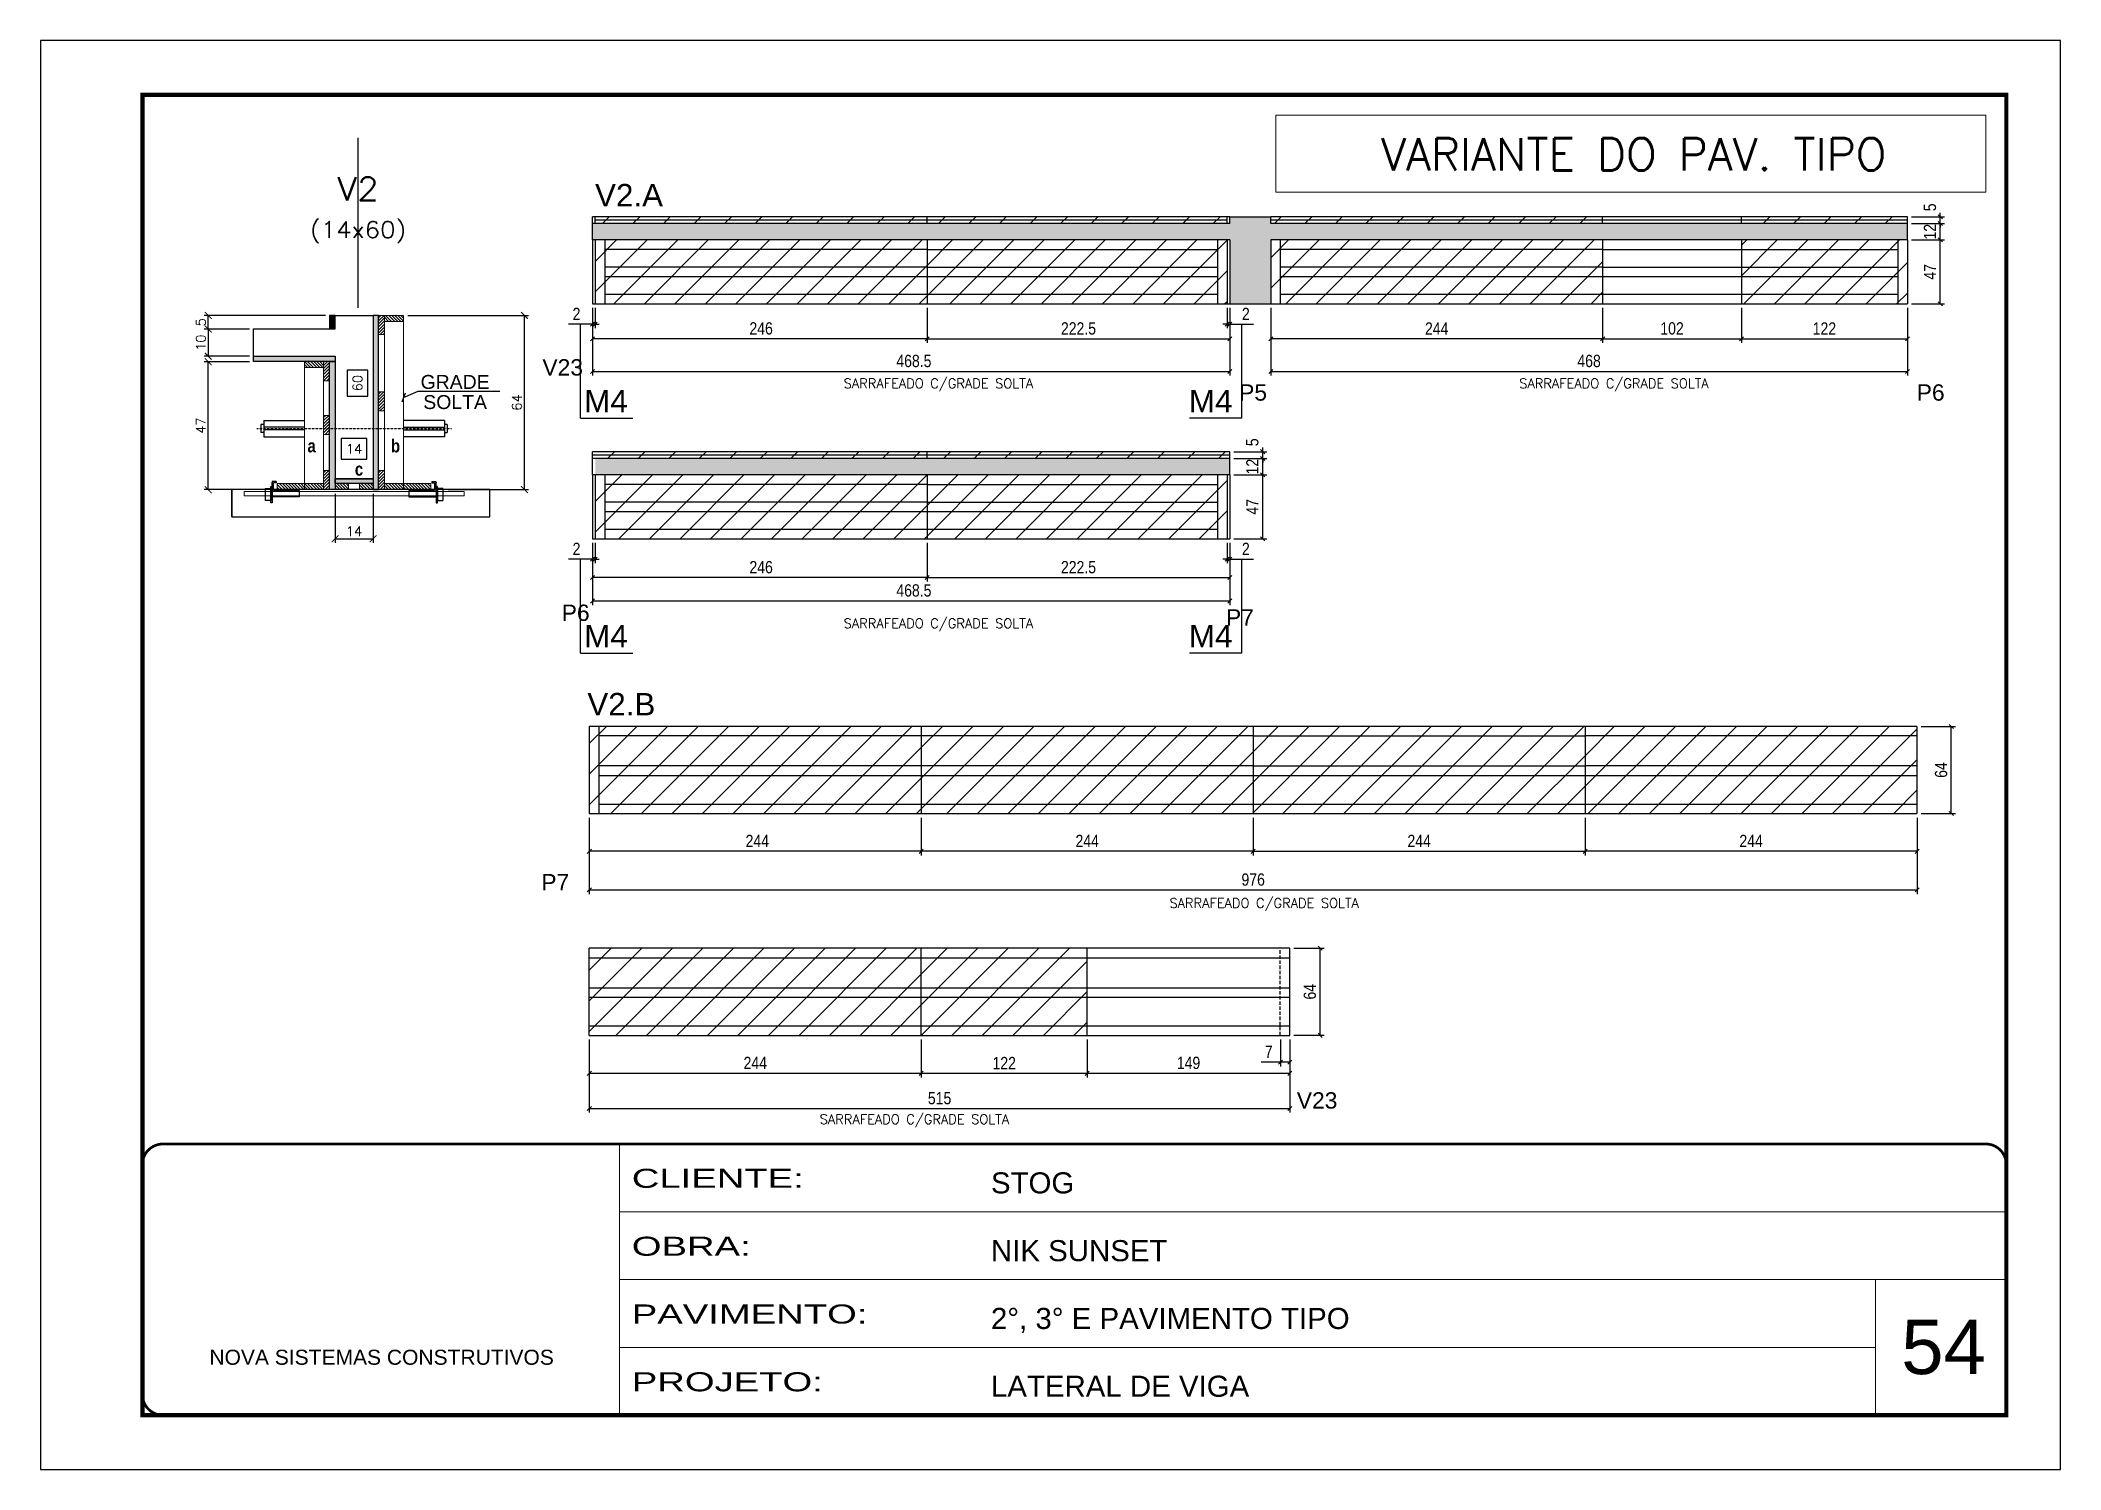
# Model space of a CAD drawing. Extents: x -10448 to -1189, y -11772 to 17235.
# Drawn here: x -8863 to -7378, y 863 to 1913 of the extents above; entities that cross this region are included whole.
import ezdxf
from ezdxf.enums import TextEntityAlignment as Align

# ---------------------------------------------------------------- set-up
doc = ezdxf.new("R2010")
doc.units = 0
for name, pattern in [('CONTINUO', [0]), ('DASHED', [0.75, 0.5, -0.25]), ('HIDDEN', [0.375, 0.25, -0.125])]:
    doc.linetypes.add(name, pattern=pattern)
for name, color, linetype in [('5', 5, 'Continuous'), ('barrote', 251, 'Continuous'), ('COTA', 241, 'Continuous'), ('Cota Seção (2x)', 4, 'Continuous'), ('detalhes', 4, 'Continuous'), ('NOMENCLATURA', 7, 'Continuous'), ('Painéis', 200, 'Continuous'), ('presilha', 1, 'Continuous'), ('Reaproveitamento', 251, 'Continuous'), ('SARR_2.2x7', 40, 'Continuous'), ('SARR_EDITAR', 141, 'Continuous'), ('TENSOR', 3, 'Continuous'), ('Texto de Titulo', 7, 'Continuous'), ('Texto Qtd Sarr', 242, 'Continuous')]:
    doc.layers.add(name, color=color, linetype=linetype)
for name, color, linetype, lineweight in [('CARIMBO', 255, 'Continuous', 9), ('CONCRETO', 251, 'Continuous', 25), ('Folhas', 255, 'Continuous', 9), ('Hachura', 251, 'Continuous', 9), ('Madeira', 126, 'Continuous', 18), ('SARRAFO DE PRESSAO', 251, 'DASHED', 9), ('SCO-___-LAJ', 2, 'Continuous', 0), ('Texto Seção', 7, 'Continuous', 15)]:
    doc.layers.add(name, color=color, linetype=linetype, lineweight=lineweight)
doc.layers.add('Laje_Perimetro', color=7, linetype='Continuous', plot=False)
doc.styles.add('ARIAL', font='arial.ttf')
doc.styles.add('COTA TECNICA-50', font='techl___.ttf', dxfattribs={"height": 9})
doc.styles.add('REGUA-120', font='ROMANS.shx', dxfattribs={"height": 15})
doc.styles.add('Romans', font='romans.shx')
doc.styles.get("Standard").update_dxf_attribs({"font": 'arial.ttf'})
doc.styles.add('TECNICA', font='techb___.ttf', dxfattribs={"height": 10})
doc.styles.add('Tecnologia', font='')
doc.styles.get('Tecnologia').set_extended_font_data('Forgotten Futurist')
doc.dimstyles.new('COTA PAINEL-50', dxfattribs={"dimtxt": 9, "dimasz": 3, "dimexe": 3, "dimexo": 3, "dimgap": 3, "dimtad": 1, "dimdec": 1, "dimzin": 12, "dimdsep": 46, "dimtxsty": 'COTA TECNICA-50', "dimblk1": 'OBLIQUE', "dimblk2": 'OBLIQUE', "dimsah": 1, "dimcen": 0.9, "dimclrd": 4, "dimclre": 4, "dimclrt": 240, "dimadec": 1, "dimazin": 3, "dimtfac": 1, "dimtdec": 1, "dimtmove": 0, "dimatfit": 3, "dimfxl": 1, "dimtolj": 1, "dimtzin": 12, "dimarcsym": 0})
doc.dimstyles.new('Cota Paínel', dxfattribs={"dimtxt": 7, "dimasz": 5, "dimexe": 3, "dimexo": 3, "dimgap": 3, "dimtad": 1, "dimdec": 1, "dimzin": 12, "dimdsep": 46, "dimtxsty": 'Romans', "dimblk": 'ARCHTICK', "dimcen": 0, "dimclrd": 4, "dimclre": 4, "dimclrt": 1, "dimadec": 1, "dimazin": 3, "dimtfac": 1, "dimtdec": 1, "dimtmove": 0, "dimatfit": 3, "dimldrblk": 'OBLIQUE', "dimfxl": 1, "dimtolj": 1, "dimtzin": 12, "dimarcsym": 0})
doc.dimstyles.new('Cota Seção (2x)', dxfattribs={"dimtxt": 7, "dimasz": 5, "dimexe": 3, "dimexo": 3, "dimgap": 2, "dimtad": 3, "dimdec": 1, "dimlfac": 0.5, "dimzin": 12, "dimdsep": 46, "dimtxsty": 'Romans', "dimblk": 'ARCHTICK', "dimcen": 0, "dimclrd": 4, "dimclre": 4, "dimclrt": 1, "dimadec": 1, "dimazin": 3, "dimtfac": 1, "dimtdec": 1, "dimtmove": 0, "dimatfit": 3, "dimldrblk": 'OBLIQUE', "dimfxl": 1, "dimtolj": 1, "dimtzin": 12, "dimarcsym": 0})
doc.dimstyles.new('Cota Seção interna', dxfattribs={"dimtxt": 7, "dimasz": 6, "dimexe": 0.18, "dimexo": 2, "dimgap": -4, "dimtad": 3, "dimdec": 1, "dimlfac": 0.5, "dimzin": 12, "dimdsep": 46, "dimtxsty": 'Romans', "dimblk": 'ARCHTICK', "dimcen": 0.09, "dimse1": 1, "dimse2": 1, "dimsd1": 1, "dimsd2": 1, "dimclrd": 180, "dimclre": 5, "dimclrt": 1, "dimadec": 0, "dimazin": 3, "dimtfac": 1, "dimtdec": 1, "dimtofl": 0, "dimtmove": 0, "dimatfit": 3, "dimldrblk": 'ARCHTICK', "dimfxl": 1, "dimtolj": 1, "dimtzin": 0, "dimarcsym": 0})
pattern_1 = [(315, (14275.8905, -6646.8975), (1.12253202, 1.12253202), [])]
pattern_2 = [(45, (-139469.283, -18437.76), (-11.2253202, 11.2253202), [])]
pattern_3 = [(45, (-139469.283, -18424.574), (-11.2253202, 11.2253202), [])]
pattern_4 = [(45, (-139469.283, -18421.384), (-11.2253202, 11.2253202), [])]
pattern_5 = [(45, (-139469.283, -18424.684), (-11.2253202, 11.2253202), [])]

msp = doc.modelspace()

# ---------------------------------------------------------------- texts
at = {"layer": '5', "linetype": 'Continuous'}
for s, p in [('V23', (-8494.26, 1666.55)), ('P5', (-7982.11, 1648.09)), ('P6', (-7484.04, 1648.09)), ('P6', (-8480.07, 1486.25)), ('P7', (-7991.77, 1482.86)), ('P7', (-8495.07, 1288.28)), ('V23', (-7939.72, 1127.97))]:
    msp.add_text(s, height=12, rotation=0.00004, dxfattribs=at).set_placement(p)
at = {"layer": 'CARIMBO', "style": 'ARIAL'}
msp.add_text('54', height=40, dxfattribs=at).set_placement((-7495.42, 932.9))
at = {"layer": 'detalhes', "style": 'TECNICA'}
for s, p in [('b', (-8605.62, 1610.07)), ('a', (-8666.96, 1610.08)), ('c', (-8632.13, 1592.98))]:
    msp.add_text(s, height=9.6, dxfattribs=at).set_placement(p)
at = {"layer": 'NOMENCLATURA', "linetype": 'Continuous'}
for s, p in [('V2.A', (-8455.58, 1790.78)), ('M4', (-8463.53, 1639.51)), ('M4', (-8019.04, 1639.51)), ('M4', (-8463.53, 1466.88)), ('M4', (-8019.04, 1466.88)), ('V2.B', (-8461.22, 1416.81))]:
    msp.add_text(s, height=16.5, dxfattribs=at).set_placement(p)
at = {"layer": 'Painéis', "color": 1, "char_height": 7, "attachment_point": 5, "style": 'Romans'}
for insert in [(-8203.18, 1659.62), (-7706.61, 1659.62), (-8203.18, 1483.31), (-7963.73, 1277.81), (-8220.8, 1118.96)]:
    msp.add_mtext('\\A1;SARRAFEADO C/GRADE SOLTA', dxfattribs=dict(at, insert=insert))
at = {"layer": 'Texto Seção', "color": 0, "linetype": 'Continuous', "style": 'ARIAL'}
for s, p in [('GRADE', (-8558.44, 1661.84)), ('SOLTA', (-8558.44, 1647.05))]:
    msp.add_text(s, height=10.219, dxfattribs=at).set_placement(p, align=Align.MIDDLE_CENTER)
at = {"layer": 'Texto Seção', "insert": (-8012.29, 1817.29), "char_height": 23.7362, "width": 640.4194, "attachment_point": 7, "style": 'REGUA-120'}
msp.add_mtext('\\pxqc,t6;^JVARIANTE DO PAV. TIPO', dxfattribs=at)

# ---------------------------------------------------------------- blocks, each defined once
blk = doc.blocks.new('9999999999')
at = {"color": 30, "linetype": 'CONTINUO'}
for p, q in [((98564.6, 34230.2), (98564.6, 34429.4)), ((98564.6, 34379.6), (99584, 34379.6)), ((98564.6, 34329.8), (99488, 34329.8)), ((99584, 34329.8), (99488, 34329.8)), ((99488, 34329.8), (99488, 34230.2)), ((98564.6, 34280), (99488, 34280))]:
    blk.add_line(p, q, dxfattribs=at)
at = {"color": 30, "linetype": 'CONTINUO', "const_width": 2}
blk.add_lwpolyline([(99584, 34230.2), (99584, 34414.4, 0.414214), (99569, 34429.4), (98229, 34429.4, 0.414214), (98214, 34414.4), (98214, 34245.2, 0.414214), (98229, 34230.2), (99584, 34230.2)], format="xyb", dxfattribs=at)
at = {"layer": 'Folhas'}
blk.add_lwpolyline([(98139, 34190.2), (99624, 34190.2), (99624, 35240.2), (98139, 35240.2)], close=True, dxfattribs=at)
at = {"layer": 'Folhas', "color": 30, "const_width": 3}
blk.add_lwpolyline([(98214, 34230.2), (99584, 34230.2), (99584, 35200.2), (98214, 35200.2)], close=True, dxfattribs=at)
at = {"color": 7, "linetype": 'Continuous', "ltscale": 5, "style": 'ARIAL'}
for s, height, p in [('STOG', 15.48, (98837.7, 34393.1)), ('NIK SUNSET', 15.48, (98837.7, 34343.3)), ('2°, 3° E PAVIMENTO TIPO', 15.483, (98837.7, 34293.5)), ('NOVA SISTEMAS CONSTRUTIVOS', 11.059, (98263.2, 34267.2)), ('LATERAL DE VIGA', 15.483, (98837.7, 34243.7))]:
    blk.add_text(s, height=height, dxfattribs=at).set_placement(p)
at = {"layer": 'Folhas', "color": 7, "style": 'Tecnologia', "width": 1.5}
for s, p in [('CLIENTE:', (98573.7, 34397.2)), ('OBRA:', (98573.7, 34347.3)), ('PAVIMENTO:', (98573.7, 34297.5)), ('PROJETO:', (98573.7, 34247.7))]:
    blk.add_text(s, height=14, dxfattribs=at).set_placement(p)
blk = doc.blocks.new('_ArchTick')
at = {"color": 0, "linetype": 'ByBlock', "const_width": 0.15}
blk.add_lwpolyline([(-0.5, -0.5), (0.5, 0.5)], dxfattribs=at)
blk = doc.blocks.new('*D935')
at = {"layer": 'COTA', "color": 4, "lineweight": -2, "transparency": 16777216}
for p, q in [((-8709.7, 1676.7), (-8742.9, 1676.7)), ((-8739.9, 1582.7), (-8739.9, 1676.7)), ((-8692.1, 1582.7), (-8742.9, 1582.7))]:
    blk.add_line(p, q, dxfattribs=at)
at = {"layer": 'Defpoints', "color": 0, "transparency": 16777216}
for p in [(-8739.9, 1676.7), (-8706.7, 1676.7), (-8689.1, 1582.7)]:
    blk.add_point(p, dxfattribs=at)
at = {"layer": 'COTA', "color": 4, "lineweight": -2, "transparency": 16777216, "xscale": 5, "yscale": 5, "zscale": 5}
for p, rotation in [((-8739.9, 1676.7), 90), ((-8739.9, 1582.7), 270)]:
    blk.add_blockref('_ArchTick', p, dxfattribs=dict(at, rotation=rotation))
at = {"layer": 'COTA', "color": 1, "transparency": 16777216, "insert": (-8745.4, 1629.7), "char_height": 7, "attachment_point": 5, "rotation": 90, "style": 'Romans'}
blk.add_mtext('\\A1;47', dxfattribs=at)
blk = doc.blocks.new('_Oblique')
at = {"color": 0, "linetype": 'ByBlock', "lineweight": -2}
blk.add_line((-0.5, -0.5), (0.5, 0.5), dxfattribs=at)
blk = doc.blocks.new('*D936')
at = {"layer": 'COTA', "color": 4, "lineweight": -2, "transparency": 16777216}
for p, q in [((-8709.7, 1700.7), (-8742.9, 1700.7)), ((-8739.9, 1700.7), (-8739.9, 1680.7)), ((-8709.7, 1680.7), (-8742.9, 1680.7))]:
    blk.add_line(p, q, dxfattribs=at)
at = {"layer": 'Defpoints', "color": 0, "transparency": 16777216}
for p in [(-8706.7, 1700.7), (-8739.9, 1680.7), (-8706.7, 1680.7)]:
    blk.add_point(p, dxfattribs=at)
at = {"layer": 'COTA', "color": 4, "lineweight": -2, "transparency": 16777216, "xscale": 5, "yscale": 5, "zscale": 5}
for p, rotation in [((-8739.9, 1700.7), 90), ((-8739.9, 1680.7), 270)]:
    blk.add_blockref('_ArchTick', p, dxfattribs=dict(at, rotation=rotation))
at = {"layer": 'COTA', "color": 1, "transparency": 16777216, "insert": (-8745.4, 1690.7), "char_height": 7, "attachment_point": 5, "rotation": 90, "style": 'Romans'}
blk.add_mtext('\\A1;10', dxfattribs=at)
blk = doc.blocks.new('*D937')
at = {"layer": 'COTA', "color": 4, "lineweight": -2, "transparency": 16777216}
for p, q in [((-8593.3, 1710.7), (-8504.5, 1710.7)), ((-8507.5, 1582.7), (-8507.5, 1710.7)), ((-8563.7, 1582.7), (-8504.5, 1582.7))]:
    blk.add_line(p, q, dxfattribs=at)
at = {"layer": 'Defpoints', "color": 0, "transparency": 16777216}
for p in [(-8596.3, 1710.7), (-8507.5, 1710.7), (-8566.7, 1582.7)]:
    blk.add_point(p, dxfattribs=at)
at = {"layer": 'COTA', "color": 4, "lineweight": -2, "transparency": 16777216, "xscale": 5, "yscale": 5, "zscale": 5}
for p, rotation in [((-8507.5, 1710.7), 90), ((-8507.5, 1582.7), 270)]:
    blk.add_blockref('_ArchTick', p, dxfattribs=dict(at, rotation=rotation))
at = {"layer": 'COTA', "color": 1, "transparency": 16777216, "insert": (-8513, 1646.7), "char_height": 7, "attachment_point": 5, "rotation": 90, "style": 'Romans'}
blk.add_mtext('\\A1;64', dxfattribs=at)
blk = doc.blocks.new('*D938')
at = {"layer": 'Cota Seção (2x)', "color": 180, "lineweight": -2, "transparency": 16777216}
for p, q in [((-8622.7, 1670.5), (-8637.7, 1670.5)), ((-8637.7, 1670.5), (-8637.7, 1651.5)), ((-8622.7, 1651.5), (-8622.7, 1670.5)), ((-8637.7, 1651.5), (-8622.7, 1651.5))]:
    blk.add_line(p, q, dxfattribs=at)
at = {"layer": 'Defpoints', "color": 0, "transparency": 16777216}
for p in [(-8618.7, 1710.7), (-8618.7, 1710.7), (-8618.7, 1590.7)]:
    blk.add_point(p, dxfattribs=at)
at = {"layer": 'Cota Seção (2x)', "color": 1, "transparency": 16777216, "insert": (-8630.2, 1661), "char_height": 7, "attachment_point": 5, "rotation": 90, "style": 'Romans'}
blk.add_mtext('\\A1;60', dxfattribs=at)
blk = doc.blocks.new('PRESILHA METÁLICA 1')
at = {"layer": 'presilha'}
for p, q in [((0, 13), (6, 13)), ((0, 13), (0, 0)), ((6, 0), (0, 0)), ((6, 15.5), (7.5, 15.5)), ((6, -2.5), (6, 15.5)), ((6, 13), (6, 0)), ((7.5, 10.6), (7.5, 19.9)), ((7.5, 15.5), (7.5, -2.5)), ((37.5, 4.1), (7.5, 4.1)), ((12, 21), (8.6, 21)), ((9, 11.6), (9, 18.9)), ((12, 19.5), (9.6, 19.5)), ((37.5, 11), (9.6, 11)), ((12, 21), (12, 19.5)), ((37.5, 11), (37.5, 4.1)), ((7.5, -2.5), (6, -2.5))]:
    blk.add_line(p, q, dxfattribs=at)
for centre, radius, start, end in [((8.6, 19.9), 1.14, 90, 180), ((9.6, 18.9), 0.57, 90, 180), ((9.6, 11.6), 0.57, 180, 270)]:
    blk.add_arc(centre, radius, start, end, dxfattribs=at)
blk = doc.blocks.new('*D939')
at = {"layer": 'COTA', "color": 4, "lineweight": -2, "transparency": 16777216}
for p, q in [((-8646.7, 1579.7), (-8646.7, 1543.6)), ((-8618.7, 1579.7), (-8618.7, 1543.6)), ((-8646.7, 1546.6), (-8618.7, 1546.6))]:
    blk.add_line(p, q, dxfattribs=at)
at = {"layer": 'Defpoints', "color": 0, "transparency": 16777216}
for p in [(-8646.7, 1582.7), (-8618.7, 1582.7), (-8618.7, 1546.6)]:
    blk.add_point(p, dxfattribs=at)
at = {"layer": 'COTA', "color": 4, "lineweight": -2, "transparency": 16777216, "xscale": 5, "yscale": 5, "zscale": 5, "rotation": 180}
blk.add_blockref('_ArchTick', (-8646.7, 1546.6), dxfattribs=at)
at = {"layer": 'COTA', "color": 4, "lineweight": -2, "transparency": 16777216, "xscale": 5, "yscale": 5, "zscale": 5}
blk.add_blockref('_ArchTick', (-8618.7, 1546.6), dxfattribs=at)
at = {"layer": 'COTA', "color": 1, "transparency": 16777216, "insert": (-8632.7, 1552.1), "char_height": 7, "attachment_point": 5, "style": 'Romans'}
blk.add_mtext('\\A1;14', dxfattribs=at)
blk = doc.blocks.new('*D1980')
at = {"layer": 'COTA', "color": 4, "lineweight": -2, "transparency": 16777216}
for p, q in [((-8653.7, 1710.7), (-8742.9, 1710.7)), ((-8739.9, 1700.7), (-8739.9, 1710.7)), ((-8709.7, 1700.7), (-8742.9, 1700.7))]:
    blk.add_line(p, q, dxfattribs=at)
at = {"layer": 'Defpoints', "color": 0, "transparency": 16777216}
for p in [(-8739.9, 1710.7), (-8650.7, 1710.7), (-8706.7, 1700.7)]:
    blk.add_point(p, dxfattribs=at)
at = {"layer": 'COTA', "color": 4, "lineweight": -2, "transparency": 16777216, "xscale": 5, "yscale": 5, "zscale": 5}
for p, rotation in [((-8739.9, 1710.7), 90), ((-8739.9, 1700.7), 270)]:
    blk.add_blockref('_ArchTick', p, dxfattribs=dict(at, rotation=rotation))
at = {"layer": 'COTA', "color": 1, "transparency": 16777216, "insert": (-8745.4, 1705.7), "char_height": 7, "attachment_point": 5, "rotation": 90, "style": 'Romans'}
blk.add_mtext('\\A1;5', dxfattribs=at)
blk = doc.blocks.new('titulo1')
at = {"layer": 'Defpoints', "color": 252, "linetype": 'HIDDEN', "ltscale": 2}
blk.add_line((0, 0), (0, 125), dxfattribs=at)
at = {"layer": 'Defpoints', "style": 'Romans', "oblique": 15}
blk.add_attdef('FOLHA', text='', height=10, dxfattribs=at).set_placement((0, 15.6), align=Align.MIDDLE_CENTER)
at = {"layer": 'Texto Qtd Sarr', "color": 3, "style": 'Romans', "oblique": 15}
for tag, height, p in [('TITULO', 17, (0, 71.4)), ('SEÇÃO', 12, (0, 41.5))]:
    blk.add_attdef(tag, text='', height=height, dxfattribs=at).set_placement(p, align=Align.MIDDLE_CENTER)
blk = doc.blocks.new('*D1981')
at = {"layer": 'Cota Seção (2x)', "color": 180, "lineweight": -2, "transparency": 16777216}
for p, q in [((-8623.4, 1620.2), (-8642.1, 1620.2)), ((-8642.1, 1620.2), (-8642.1, 1605.2)), ((-8623.4, 1605.2), (-8623.4, 1620.2)), ((-8642.1, 1605.2), (-8623.4, 1605.2))]:
    blk.add_line(p, q, dxfattribs=at)
at = {"layer": 'Defpoints', "color": 0, "transparency": 16777216}
for p in [(-8646.7, 1590.7), (-8618.7, 1601.2), (-8618.7, 1590.7)]:
    blk.add_point(p, dxfattribs=at)
at = {"layer": 'Cota Seção (2x)', "color": 1, "transparency": 16777216, "insert": (-8632.7, 1612.7), "char_height": 7, "attachment_point": 5, "style": 'Romans'}
blk.add_mtext('\\A1;14', dxfattribs=at)
blk = doc.blocks.new('*D917')
at = {"layer": 'COTA', "color": 4, "linetype": 'ByBlock', "lineweight": -2, "transparency": 16777216}
for p, q in [((-8211.5, 1716.2), (-8211.5, 1690.5)), ((-7989, 1716.2), (-7989, 1690.5)), ((-8211.5, 1693.5), (-7989, 1693.5))]:
    blk.add_line(p, q, dxfattribs=at)
at = {"layer": 'Defpoints', "color": 0, "linetype": 'ByBlock', "transparency": 16777216}
for p in [(-8211.5, 1719.2), (-7989, 1719.2), (-7989, 1693.5)]:
    blk.add_point(p, dxfattribs=at)
at = {"layer": 'COTA', "color": 4, "linetype": 'ByBlock', "lineweight": -2, "transparency": 16777216, "xscale": 3, "yscale": 3, "zscale": 3, "rotation": 180}
blk.add_blockref('_Oblique', (-8211.5, 1693.5), dxfattribs=at)
at = {"layer": 'COTA', "color": 4, "linetype": 'ByBlock', "lineweight": -2, "transparency": 16777216, "xscale": 3, "yscale": 3, "zscale": 3}
blk.add_blockref('_Oblique', (-7989, 1693.5), dxfattribs=at)
at = {"layer": 'COTA', "color": 240, "linetype": 'ByBlock', "transparency": 16777216, "insert": (-8100.2, 1701.1), "char_height": 9, "attachment_point": 5, "style": 'COTA TECNICA-50'}
blk.add_mtext('\\A1;222.5', dxfattribs=at)
blk = doc.blocks.new('*D918')
at = {"layer": 'COTA', "color": 4, "linetype": 'ByBlock', "lineweight": -2, "transparency": 16777216}
for p, q in [((-8457.5, 1716.2), (-8457.5, 1690.5)), ((-8211.5, 1716.2), (-8211.5, 1690.5)), ((-8211.5, 1693.5), (-8457.5, 1693.5))]:
    blk.add_line(p, q, dxfattribs=at)
at = {"layer": 'Defpoints', "color": 0, "linetype": 'ByBlock', "transparency": 16777216}
for p in [(-8457.5, 1719.2), (-8211.5, 1719.2), (-8457.5, 1693.5)]:
    blk.add_point(p, dxfattribs=at)
at = {"layer": 'COTA', "color": 4, "linetype": 'ByBlock', "lineweight": -2, "transparency": 16777216, "xscale": 3, "yscale": 3, "zscale": 3, "rotation": 180}
blk.add_blockref('_Oblique', (-8457.5, 1693.5), dxfattribs=at)
at = {"layer": 'COTA', "color": 4, "linetype": 'ByBlock', "lineweight": -2, "transparency": 16777216, "xscale": 3, "yscale": 3, "zscale": 3}
blk.add_blockref('_Oblique', (-8211.5, 1693.5), dxfattribs=at)
at = {"layer": 'COTA', "color": 240, "linetype": 'ByBlock', "transparency": 16777216, "insert": (-8333.5, 1701.1), "char_height": 9, "attachment_point": 5, "style": 'COTA TECNICA-50'}
blk.add_mtext('\\A1;246', dxfattribs=at)
blk = doc.blocks.new('*D1982')
at = {"layer": 'COTA', "color": 4, "linetype": 'ByBlock', "lineweight": -2, "transparency": 16777216}
for p, q in [((-8457.5, 1716.2), (-8457.5, 1666.6)), ((-7989, 1716.2), (-7989, 1666.6)), ((-8457.5, 1669.6), (-7989, 1669.6))]:
    blk.add_line(p, q, dxfattribs=at)
at = {"layer": 'Defpoints', "color": 0, "linetype": 'ByBlock', "transparency": 16777216}
for p in [(-8457.5, 1719.2), (-7989, 1719.2), (-7989, 1669.6)]:
    blk.add_point(p, dxfattribs=at)
at = {"layer": 'COTA', "color": 4, "linetype": 'ByBlock', "lineweight": -2, "transparency": 16777216, "xscale": 3, "yscale": 3, "zscale": 3, "rotation": 180}
blk.add_blockref('_Oblique', (-8457.5, 1669.6), dxfattribs=at)
at = {"layer": 'COTA', "color": 4, "linetype": 'ByBlock', "lineweight": -2, "transparency": 16777216, "xscale": 3, "yscale": 3, "zscale": 3}
blk.add_blockref('_Oblique', (-7989, 1669.6), dxfattribs=at)
at = {"layer": 'COTA', "color": 240, "linetype": 'ByBlock', "transparency": 16777216, "insert": (-8221.2, 1677.2), "char_height": 9, "attachment_point": 5, "style": 'COTA TECNICA-50'}
blk.add_mtext('\\A1;468.5', dxfattribs=at)
blk = doc.blocks.new('*D919')
at = {"layer": 'COTA', "color": 4, "linetype": 'ByBlock', "lineweight": -2, "transparency": 16777216}
for p, q in [((-7958.9, 1716.2), (-7958.9, 1690.5)), ((-7714.9, 1716.2), (-7714.9, 1690.5)), ((-7714.9, 1693.5), (-7958.9, 1693.5))]:
    blk.add_line(p, q, dxfattribs=at)
at = {"layer": 'Defpoints', "color": 0, "linetype": 'ByBlock', "transparency": 16777216}
for p in [(-7958.9, 1719.2), (-7714.9, 1719.2), (-7958.9, 1693.5)]:
    blk.add_point(p, dxfattribs=at)
at = {"layer": 'COTA', "color": 4, "linetype": 'ByBlock', "lineweight": -2, "transparency": 16777216, "xscale": 3, "yscale": 3, "zscale": 3, "rotation": 180}
blk.add_blockref('_Oblique', (-7958.9, 1693.5), dxfattribs=at)
at = {"layer": 'COTA', "color": 4, "linetype": 'ByBlock', "lineweight": -2, "transparency": 16777216, "xscale": 3, "yscale": 3, "zscale": 3}
blk.add_blockref('_Oblique', (-7714.9, 1693.5), dxfattribs=at)
at = {"layer": 'COTA', "color": 240, "linetype": 'ByBlock', "transparency": 16777216, "insert": (-7836.9, 1701.1), "char_height": 9, "attachment_point": 5, "style": 'COTA TECNICA-50'}
blk.add_mtext('\\A1;244', dxfattribs=at)
blk = doc.blocks.new('*D1983')
at = {"layer": 'COTA', "color": 4, "linetype": 'ByBlock', "lineweight": -2, "transparency": 16777216}
for p, q in [((-7958.9, 1716.2), (-7958.9, 1666.6)), ((-7490.9, 1716.2), (-7490.9, 1666.6)), ((-7958.9, 1669.6), (-7490.9, 1669.6))]:
    blk.add_line(p, q, dxfattribs=at)
at = {"layer": 'Defpoints', "color": 0, "linetype": 'ByBlock', "transparency": 16777216}
for p in [(-7958.9, 1719.2), (-7490.9, 1719.2), (-7490.9, 1669.6)]:
    blk.add_point(p, dxfattribs=at)
at = {"layer": 'COTA', "color": 4, "linetype": 'ByBlock', "lineweight": -2, "transparency": 16777216, "xscale": 3, "yscale": 3, "zscale": 3, "rotation": 180}
blk.add_blockref('_Oblique', (-7958.9, 1669.6), dxfattribs=at)
at = {"layer": 'COTA', "color": 4, "linetype": 'ByBlock', "lineweight": -2, "transparency": 16777216, "xscale": 3, "yscale": 3, "zscale": 3}
blk.add_blockref('_Oblique', (-7490.9, 1669.6), dxfattribs=at)
at = {"layer": 'COTA', "color": 240, "linetype": 'ByBlock', "transparency": 16777216, "insert": (-7724.9, 1677.2), "char_height": 9, "attachment_point": 5, "style": 'COTA TECNICA-50'}
blk.add_mtext('\\A1;468', dxfattribs=at)
blk = doc.blocks.new('*D1984')
at = {"layer": 'COTA', "color": 4, "linetype": 'ByBlock', "lineweight": -2, "transparency": 16777216}
for p, q in [((-7487.9, 1766.2), (-7463.7, 1766.2)), ((-7466.7, 1719.2), (-7466.7, 1766.2)), ((-7487.9, 1719.2), (-7463.7, 1719.2))]:
    blk.add_line(p, q, dxfattribs=at)
at = {"layer": 'Defpoints', "color": 0, "linetype": 'ByBlock', "transparency": 16777216}
for p in [(-7490.9, 1766.2), (-7466.7, 1766.2), (-7490.9, 1719.2)]:
    blk.add_point(p, dxfattribs=at)
at = {"layer": 'COTA', "color": 4, "linetype": 'ByBlock', "lineweight": -2, "transparency": 16777216, "xscale": 3, "yscale": 3, "zscale": 3}
for p, rotation in [((-7466.7, 1766.2), 90), ((-7466.7, 1719.2), 270)]:
    blk.add_blockref('_Oblique', p, dxfattribs=dict(at, rotation=rotation))
at = {"layer": 'COTA', "color": 240, "linetype": 'ByBlock', "transparency": 16777216, "insert": (-7474.3, 1742.7), "char_height": 9, "attachment_point": 5, "rotation": 90, "style": 'COTA TECNICA-50'}
blk.add_mtext('\\A1;47', dxfattribs=at)
blk = doc.blocks.new('*D1985')
at = {"layer": 'COTA', "color": 4, "linetype": 'ByBlock', "lineweight": -2, "transparency": 16777216}
for p, q in [((-7487.9, 1778.2), (-7463.7, 1778.2)), ((-7466.7, 1766.2), (-7466.7, 1778.2)), ((-7487.9, 1766.2), (-7463.7, 1766.2))]:
    blk.add_line(p, q, dxfattribs=at)
at = {"layer": 'Defpoints', "color": 0, "linetype": 'ByBlock', "transparency": 16777216}
for p in [(-7490.9, 1778.2), (-7466.7, 1778.2), (-7490.9, 1766.2)]:
    blk.add_point(p, dxfattribs=at)
at = {"layer": 'COTA', "color": 4, "linetype": 'ByBlock', "lineweight": -2, "transparency": 16777216, "xscale": 3, "yscale": 3, "zscale": 3}
for p, rotation in [((-7466.7, 1778.2), 90), ((-7466.7, 1766.2), 270)]:
    blk.add_blockref('_Oblique', p, dxfattribs=dict(at, rotation=rotation))
at = {"layer": 'COTA', "color": 240, "linetype": 'ByBlock', "transparency": 16777216, "insert": (-7474.3, 1772.2), "char_height": 9, "attachment_point": 5, "rotation": 90, "style": 'COTA TECNICA-50'}
blk.add_mtext('\\A1;12', dxfattribs=at)
blk = doc.blocks.new('*D1986')
at = {"layer": 'COTA', "color": 4, "linetype": 'ByBlock', "lineweight": -2, "transparency": 16777216}
for p, q in [((-7487.9, 1783.2), (-7463.7, 1783.2)), ((-7466.7, 1783.2), (-7466.7, 1786.2)), ((-7466.7, 1778.2), (-7466.7, 1783.2)), ((-7487.9, 1778.2), (-7463.7, 1778.2)), ((-7466.7, 1778.2), (-7466.7, 1775.2))]:
    blk.add_line(p, q, dxfattribs=at)
at = {"layer": 'Defpoints', "color": 0, "linetype": 'ByBlock', "transparency": 16777216}
for p in [(-7490.9, 1783.2), (-7466.7, 1783.2), (-7490.9, 1778.2)]:
    blk.add_point(p, dxfattribs=at)
at = {"layer": 'COTA', "color": 4, "linetype": 'ByBlock', "lineweight": -2, "transparency": 16777216, "xscale": 3, "yscale": 3, "zscale": 3}
for p, rotation in [((-7466.7, 1783.2), 270), ((-7466.7, 1778.2), 90)]:
    blk.add_blockref('_Oblique', p, dxfattribs=dict(at, rotation=rotation))
at = {"layer": 'COTA', "color": 240, "linetype": 'ByBlock', "transparency": 16777216, "insert": (-7474.3, 1790.1), "char_height": 9, "attachment_point": 5, "rotation": 90, "style": 'COTA TECNICA-50'}
blk.add_mtext('\\A1;5', dxfattribs=at)
blk = doc.blocks.new('*D920')
at = {"layer": 'COTA', "color": 4, "linetype": 'ByBlock', "lineweight": -2, "transparency": 16777216}
for p, q in [((-8211.5, 1543.6), (-8211.5, 1515.1)), ((-7989, 1543.6), (-7989, 1515.1)), ((-8211.5, 1518.1), (-7989, 1518.1))]:
    blk.add_line(p, q, dxfattribs=at)
at = {"layer": 'Defpoints', "color": 0, "linetype": 'ByBlock', "transparency": 16777216}
for p in [(-8211.5, 1546.6), (-7989, 1546.6), (-7989, 1518.1)]:
    blk.add_point(p, dxfattribs=at)
at = {"layer": 'COTA', "color": 4, "linetype": 'ByBlock', "lineweight": -2, "transparency": 16777216, "xscale": 3, "yscale": 3, "zscale": 3, "rotation": 180}
blk.add_blockref('_Oblique', (-8211.5, 1518.1), dxfattribs=at)
at = {"layer": 'COTA', "color": 4, "linetype": 'ByBlock', "lineweight": -2, "transparency": 16777216, "xscale": 3, "yscale": 3, "zscale": 3}
blk.add_blockref('_Oblique', (-7989, 1518.1), dxfattribs=at)
at = {"layer": 'COTA', "color": 240, "linetype": 'ByBlock', "transparency": 16777216, "insert": (-8100.2, 1525.7), "char_height": 9, "attachment_point": 5, "style": 'COTA TECNICA-50'}
blk.add_mtext('\\A1;222.5', dxfattribs=at)
blk = doc.blocks.new('*D921')
at = {"layer": 'COTA', "color": 4, "linetype": 'ByBlock', "lineweight": -2, "transparency": 16777216}
for p, q in [((-8457.5, 1543.6), (-8457.5, 1515.1)), ((-8211.5, 1543.6), (-8211.5, 1515.1)), ((-8211.5, 1518.1), (-8457.5, 1518.1))]:
    blk.add_line(p, q, dxfattribs=at)
at = {"layer": 'Defpoints', "color": 0, "linetype": 'ByBlock', "transparency": 16777216}
for p in [(-8457.5, 1546.6), (-8211.5, 1546.6), (-8457.5, 1518.1)]:
    blk.add_point(p, dxfattribs=at)
at = {"layer": 'COTA', "color": 4, "linetype": 'ByBlock', "lineweight": -2, "transparency": 16777216, "xscale": 3, "yscale": 3, "zscale": 3, "rotation": 180}
blk.add_blockref('_Oblique', (-8457.5, 1518.1), dxfattribs=at)
at = {"layer": 'COTA', "color": 4, "linetype": 'ByBlock', "lineweight": -2, "transparency": 16777216, "xscale": 3, "yscale": 3, "zscale": 3}
blk.add_blockref('_Oblique', (-8211.5, 1518.1), dxfattribs=at)
at = {"layer": 'COTA', "color": 240, "linetype": 'ByBlock', "transparency": 16777216, "insert": (-8333.5, 1525.7), "char_height": 9, "attachment_point": 5, "style": 'COTA TECNICA-50'}
blk.add_mtext('\\A1;246', dxfattribs=at)
blk = doc.blocks.new('*D1987')
at = {"layer": 'COTA', "color": 4, "linetype": 'ByBlock', "lineweight": -2, "transparency": 16777216}
for p, q in [((-8457.5, 1543.6), (-8457.5, 1497.9)), ((-7989, 1543.6), (-7989, 1497.9)), ((-8457.5, 1500.9), (-7989, 1500.9))]:
    blk.add_line(p, q, dxfattribs=at)
at = {"layer": 'Defpoints', "color": 0, "linetype": 'ByBlock', "transparency": 16777216}
for p in [(-8457.5, 1546.6), (-7989, 1546.6), (-7989, 1500.9)]:
    blk.add_point(p, dxfattribs=at)
at = {"layer": 'COTA', "color": 4, "linetype": 'ByBlock', "lineweight": -2, "transparency": 16777216, "xscale": 3, "yscale": 3, "zscale": 3, "rotation": 180}
blk.add_blockref('_Oblique', (-8457.5, 1500.9), dxfattribs=at)
at = {"layer": 'COTA', "color": 4, "linetype": 'ByBlock', "lineweight": -2, "transparency": 16777216, "xscale": 3, "yscale": 3, "zscale": 3}
blk.add_blockref('_Oblique', (-7989, 1500.9), dxfattribs=at)
at = {"layer": 'COTA', "color": 240, "linetype": 'ByBlock', "transparency": 16777216, "insert": (-8221.2, 1508.6), "char_height": 9, "attachment_point": 5, "style": 'COTA TECNICA-50'}
blk.add_mtext('\\A1;468.5', dxfattribs=at)
blk = doc.blocks.new('*D922')
at = {"layer": 'COTA', "color": 4, "linetype": 'ByBlock', "lineweight": -2, "transparency": 16777216}
for p, q in [((-7986, 1593.6), (-7961.8, 1593.6)), ((-7964.8, 1546.6), (-7964.8, 1593.6)), ((-7986, 1546.6), (-7961.8, 1546.6))]:
    blk.add_line(p, q, dxfattribs=at)
at = {"layer": 'Defpoints', "color": 0, "linetype": 'ByBlock', "transparency": 16777216}
for p in [(-7989, 1593.6), (-7964.8, 1593.6), (-7989, 1546.6)]:
    blk.add_point(p, dxfattribs=at)
at = {"layer": 'COTA', "color": 4, "linetype": 'ByBlock', "lineweight": -2, "transparency": 16777216, "xscale": 3, "yscale": 3, "zscale": 3}
for p, rotation in [((-7964.8, 1593.6), 90), ((-7964.8, 1546.6), 270)]:
    blk.add_blockref('_Oblique', p, dxfattribs=dict(at, rotation=rotation))
at = {"layer": 'COTA', "color": 240, "linetype": 'ByBlock', "transparency": 16777216, "insert": (-7972.4, 1570.1), "char_height": 9, "attachment_point": 5, "rotation": 90, "style": 'COTA TECNICA-50'}
blk.add_mtext('\\A1;47', dxfattribs=at)
blk = doc.blocks.new('*D923')
at = {"layer": 'COTA', "color": 4, "linetype": 'ByBlock', "lineweight": -2, "transparency": 16777216}
for p, q in [((-7986, 1605.6), (-7961.8, 1605.6)), ((-7964.8, 1593.6), (-7964.8, 1605.6)), ((-7986, 1593.6), (-7961.8, 1593.6))]:
    blk.add_line(p, q, dxfattribs=at)
at = {"layer": 'Defpoints', "color": 0, "linetype": 'ByBlock', "transparency": 16777216}
for p in [(-7989, 1605.6), (-7964.8, 1605.6), (-7989, 1593.6)]:
    blk.add_point(p, dxfattribs=at)
at = {"layer": 'COTA', "color": 4, "linetype": 'ByBlock', "lineweight": -2, "transparency": 16777216, "xscale": 3, "yscale": 3, "zscale": 3}
for p, rotation in [((-7964.8, 1605.6), 90), ((-7964.8, 1593.6), 270)]:
    blk.add_blockref('_Oblique', p, dxfattribs=dict(at, rotation=rotation))
at = {"layer": 'COTA', "color": 240, "linetype": 'ByBlock', "transparency": 16777216, "insert": (-7972.4, 1599.6), "char_height": 9, "attachment_point": 5, "rotation": 90, "style": 'COTA TECNICA-50'}
blk.add_mtext('\\A1;12', dxfattribs=at)
blk = doc.blocks.new('*D924')
at = {"layer": 'COTA', "color": 4, "linetype": 'ByBlock', "lineweight": -2, "transparency": 16777216}
for p, q in [((-7986, 1610.6), (-7961.8, 1610.6)), ((-7986, 1605.6), (-7961.8, 1605.6)), ((-7964.8, 1610.6), (-7964.8, 1613.6)), ((-7964.8, 1605.6), (-7964.8, 1610.6)), ((-7964.8, 1605.6), (-7964.8, 1602.6))]:
    blk.add_line(p, q, dxfattribs=at)
at = {"layer": 'Defpoints', "color": 0, "linetype": 'ByBlock', "transparency": 16777216}
for p in [(-7989, 1610.6), (-7989, 1605.6), (-7964.8, 1610.6)]:
    blk.add_point(p, dxfattribs=at)
at = {"layer": 'COTA', "color": 4, "linetype": 'ByBlock', "lineweight": -2, "transparency": 16777216, "xscale": 3, "yscale": 3, "zscale": 3}
for p, rotation in [((-7964.8, 1610.6), 270), ((-7964.8, 1605.6), 90)]:
    blk.add_blockref('_Oblique', p, dxfattribs=dict(at, rotation=rotation))
at = {"layer": 'COTA', "color": 240, "linetype": 'ByBlock', "transparency": 16777216, "insert": (-7972.4, 1617.5), "char_height": 9, "attachment_point": 5, "rotation": 90, "style": 'COTA TECNICA-50'}
blk.add_mtext('\\A1;5', dxfattribs=at)
blk = doc.blocks.new('*D925')
at = {"layer": 'COTA', "color": 4, "linetype": 'ByBlock', "lineweight": -2, "transparency": 16777216}
for p, q in [((-8459.8, 1341.7), (-8459.8, 1314)), ((-8215.8, 1341.7), (-8215.8, 1314)), ((-8215.8, 1317), (-8459.8, 1317))]:
    blk.add_line(p, q, dxfattribs=at)
at = {"layer": 'Defpoints', "color": 0, "linetype": 'ByBlock', "transparency": 16777216}
for p in [(-8459.8, 1344.7), (-8215.8, 1344.7), (-8459.8, 1317)]:
    blk.add_point(p, dxfattribs=at)
at = {"layer": 'COTA', "color": 4, "linetype": 'ByBlock', "lineweight": -2, "transparency": 16777216, "xscale": 3, "yscale": 3, "zscale": 3, "rotation": 180}
blk.add_blockref('_Oblique', (-8459.8, 1317), dxfattribs=at)
at = {"layer": 'COTA', "color": 4, "linetype": 'ByBlock', "lineweight": -2, "transparency": 16777216, "xscale": 3, "yscale": 3, "zscale": 3}
blk.add_blockref('_Oblique', (-8215.8, 1317), dxfattribs=at)
at = {"layer": 'COTA', "color": 240, "linetype": 'ByBlock', "transparency": 16777216, "insert": (-8336.3, 1324.6), "char_height": 9, "attachment_point": 5, "style": 'COTA TECNICA-50'}
blk.add_mtext('\\A1;244', dxfattribs=at)
blk = doc.blocks.new('*D926')
at = {"layer": 'COTA', "color": 4, "linetype": 'ByBlock', "lineweight": -2, "transparency": 16777216}
for p, q in [((-7971.8, 1341.7), (-7971.8, 1314)), ((-7727.8, 1341.7), (-7727.8, 1314)), ((-7971.8, 1317), (-7727.8, 1317))]:
    blk.add_line(p, q, dxfattribs=at)
at = {"layer": 'Defpoints', "color": 0, "linetype": 'ByBlock', "transparency": 16777216}
for p in [(-7971.8, 1344.7), (-7727.8, 1344.7), (-7727.8, 1317)]:
    blk.add_point(p, dxfattribs=at)
at = {"layer": 'COTA', "color": 4, "linetype": 'ByBlock', "lineweight": -2, "transparency": 16777216, "xscale": 3, "yscale": 3, "zscale": 3, "rotation": 180}
blk.add_blockref('_Oblique', (-7971.8, 1317), dxfattribs=at)
at = {"layer": 'COTA', "color": 4, "linetype": 'ByBlock', "lineweight": -2, "transparency": 16777216, "xscale": 3, "yscale": 3, "zscale": 3}
blk.add_blockref('_Oblique', (-7727.8, 1317), dxfattribs=at)
at = {"layer": 'COTA', "color": 240, "linetype": 'ByBlock', "transparency": 16777216, "insert": (-7849.8, 1324.6), "char_height": 9, "attachment_point": 5, "style": 'COTA TECNICA-50'}
blk.add_mtext('\\A1;244', dxfattribs=at)
blk = doc.blocks.new('*D927')
at = {"layer": 'COTA', "color": 4, "linetype": 'ByBlock', "lineweight": -2, "transparency": 16777216}
for p, q in [((-8215.8, 1341.7), (-8215.8, 1314)), ((-7971.8, 1341.7), (-7971.8, 1314)), ((-7971.8, 1317), (-8215.8, 1317))]:
    blk.add_line(p, q, dxfattribs=at)
at = {"layer": 'Defpoints', "color": 0, "linetype": 'ByBlock', "transparency": 16777216}
for p in [(-8215.8, 1344.7), (-7971.8, 1344.7), (-8215.8, 1317)]:
    blk.add_point(p, dxfattribs=at)
at = {"layer": 'COTA', "color": 4, "linetype": 'ByBlock', "lineweight": -2, "transparency": 16777216, "xscale": 3, "yscale": 3, "zscale": 3, "rotation": 180}
blk.add_blockref('_Oblique', (-8215.8, 1317), dxfattribs=at)
at = {"layer": 'COTA', "color": 4, "linetype": 'ByBlock', "lineweight": -2, "transparency": 16777216, "xscale": 3, "yscale": 3, "zscale": 3}
blk.add_blockref('_Oblique', (-7971.8, 1317), dxfattribs=at)
at = {"layer": 'COTA', "color": 240, "linetype": 'ByBlock', "transparency": 16777216, "insert": (-8093.8, 1324.6), "char_height": 9, "attachment_point": 5, "style": 'COTA TECNICA-50'}
blk.add_mtext('\\A1;244', dxfattribs=at)
blk = doc.blocks.new('*D928')
at = {"layer": 'COTA', "color": 4, "linetype": 'ByBlock', "lineweight": -2, "transparency": 16777216}
for p, q in [((-8215.8, 1178.8), (-8215.8, 1150.9)), ((-8093.8, 1178.8), (-8093.8, 1150.9)), ((-8215.8, 1153.9), (-8093.8, 1153.9))]:
    blk.add_line(p, q, dxfattribs=at)
at = {"layer": 'Defpoints', "color": 0, "linetype": 'ByBlock', "transparency": 16777216}
for p in [(-8215.8, 1181.8), (-8093.8, 1181.8), (-8093.8, 1153.9)]:
    blk.add_point(p, dxfattribs=at)
at = {"layer": 'COTA', "color": 4, "linetype": 'ByBlock', "lineweight": -2, "transparency": 16777216, "xscale": 3, "yscale": 3, "zscale": 3, "rotation": 180}
blk.add_blockref('_Oblique', (-8215.8, 1153.9), dxfattribs=at)
at = {"layer": 'COTA', "color": 4, "linetype": 'ByBlock', "lineweight": -2, "transparency": 16777216, "xscale": 3, "yscale": 3, "zscale": 3}
blk.add_blockref('_Oblique', (-8093.8, 1153.9), dxfattribs=at)
at = {"layer": 'COTA', "color": 240, "linetype": 'ByBlock', "transparency": 16777216, "insert": (-8154.8, 1161.4), "char_height": 9, "attachment_point": 5, "style": 'COTA TECNICA-50'}
blk.add_mtext('\\A1;122', dxfattribs=at)
blk = doc.blocks.new('*D929')
at = {"layer": 'COTA', "color": 4, "linetype": 'ByBlock', "lineweight": -2, "transparency": 16777216}
for p, q in [((-7727.8, 1341.7), (-7727.8, 1314)), ((-7483.8, 1341.7), (-7483.8, 1314)), ((-7483.8, 1317), (-7727.8, 1317))]:
    blk.add_line(p, q, dxfattribs=at)
at = {"layer": 'Defpoints', "color": 0, "linetype": 'ByBlock', "transparency": 16777216}
for p in [(-7727.8, 1344.7), (-7483.8, 1344.7), (-7727.8, 1317)]:
    blk.add_point(p, dxfattribs=at)
at = {"layer": 'COTA', "color": 4, "linetype": 'ByBlock', "lineweight": -2, "transparency": 16777216, "xscale": 3, "yscale": 3, "zscale": 3, "rotation": 180}
blk.add_blockref('_Oblique', (-7727.8, 1317), dxfattribs=at)
at = {"layer": 'COTA', "color": 4, "linetype": 'ByBlock', "lineweight": -2, "transparency": 16777216, "xscale": 3, "yscale": 3, "zscale": 3}
blk.add_blockref('_Oblique', (-7483.8, 1317), dxfattribs=at)
at = {"layer": 'COTA', "color": 240, "linetype": 'ByBlock', "transparency": 16777216, "insert": (-7605.8, 1324.6), "char_height": 9, "attachment_point": 5, "style": 'COTA TECNICA-50'}
blk.add_mtext('\\A1;244', dxfattribs=at)
blk = doc.blocks.new('*D1988')
at = {"layer": 'COTA', "color": 4, "linetype": 'ByBlock', "lineweight": -2, "transparency": 16777216}
for p, q in [((-8459.8, 1178.8), (-8459.8, 1150.9)), ((-8215.8, 1178.8), (-8215.8, 1150.9)), ((-8459.8, 1153.9), (-8215.8, 1153.9))]:
    blk.add_line(p, q, dxfattribs=at)
at = {"layer": 'Defpoints', "color": 0, "linetype": 'ByBlock', "transparency": 16777216}
for p in [(-8459.8, 1181.8), (-8215.8, 1181.8), (-8215.8, 1153.9)]:
    blk.add_point(p, dxfattribs=at)
at = {"layer": 'COTA', "color": 4, "linetype": 'ByBlock', "lineweight": -2, "transparency": 16777216, "xscale": 3, "yscale": 3, "zscale": 3, "rotation": 180}
blk.add_blockref('_Oblique', (-8459.8, 1153.9), dxfattribs=at)
at = {"layer": 'COTA', "color": 4, "linetype": 'ByBlock', "lineweight": -2, "transparency": 16777216, "xscale": 3, "yscale": 3, "zscale": 3}
blk.add_blockref('_Oblique', (-8215.8, 1153.9), dxfattribs=at)
at = {"layer": 'COTA', "color": 240, "linetype": 'ByBlock', "transparency": 16777216, "insert": (-8337.8, 1161.5), "char_height": 9, "attachment_point": 5, "style": 'COTA TECNICA-50'}
blk.add_mtext('\\A1;244', dxfattribs=at)
blk = doc.blocks.new('*D1989')
at = {"layer": 'COTA', "color": 4, "linetype": 'ByBlock', "lineweight": -2, "transparency": 16777216}
for p, q in [((-7480.8, 1408.7), (-7455.6, 1408.7)), ((-7458.6, 1344.7), (-7458.6, 1408.7)), ((-7480.8, 1344.7), (-7455.6, 1344.7))]:
    blk.add_line(p, q, dxfattribs=at)
at = {"layer": 'Defpoints', "color": 0, "linetype": 'ByBlock', "transparency": 16777216}
for p in [(-7483.8, 1408.7), (-7458.6, 1408.7), (-7483.8, 1344.7)]:
    blk.add_point(p, dxfattribs=at)
at = {"layer": 'COTA', "color": 4, "linetype": 'ByBlock', "lineweight": -2, "transparency": 16777216, "xscale": 3, "yscale": 3, "zscale": 3}
for p, rotation in [((-7458.6, 1408.7), 90), ((-7458.6, 1344.7), 270)]:
    blk.add_blockref('_Oblique', p, dxfattribs=dict(at, rotation=rotation))
at = {"layer": 'COTA', "color": 240, "linetype": 'ByBlock', "transparency": 16777216, "insert": (-7466.1, 1376.7), "char_height": 9, "attachment_point": 5, "rotation": 90, "style": 'COTA TECNICA-50'}
blk.add_mtext('\\A1;64', dxfattribs=at)
blk = doc.blocks.new('*D1990')
at = {"layer": 'COTA', "color": 4, "linetype": 'ByBlock', "lineweight": -2, "transparency": 16777216}
for p, q in [((-7941.8, 1245.8), (-7919.5, 1245.8)), ((-7922.5, 1181.8), (-7922.5, 1245.8)), ((-7941.8, 1181.8), (-7919.5, 1181.8))]:
    blk.add_line(p, q, dxfattribs=at)
at = {"layer": 'Defpoints', "color": 0, "linetype": 'ByBlock', "transparency": 16777216}
for p in [(-7944.8, 1245.8), (-7922.5, 1245.8), (-7944.8, 1181.8)]:
    blk.add_point(p, dxfattribs=at)
at = {"layer": 'COTA', "color": 4, "linetype": 'ByBlock', "lineweight": -2, "transparency": 16777216, "xscale": 3, "yscale": 3, "zscale": 3}
for p, rotation in [((-7922.5, 1245.8), 90), ((-7922.5, 1181.8), 270)]:
    blk.add_blockref('_Oblique', p, dxfattribs=dict(at, rotation=rotation))
at = {"layer": 'COTA', "color": 240, "linetype": 'ByBlock', "transparency": 16777216, "insert": (-7930.1, 1213.8), "char_height": 9, "attachment_point": 5, "rotation": 90, "style": 'COTA TECNICA-50'}
blk.add_mtext('\\A1;64', dxfattribs=at)
blk = doc.blocks.new('*D1991')
at = {"layer": 'COTA', "color": 4, "linetype": 'ByBlock', "lineweight": -2, "transparency": 16777216}
for p, q in [((-8459.8, 1341.7), (-8459.8, 1285.6)), ((-7483.8, 1341.7), (-7483.8, 1285.6)), ((-8459.8, 1288.6), (-7483.8, 1288.6))]:
    blk.add_line(p, q, dxfattribs=at)
at = {"layer": 'Defpoints', "color": 0, "linetype": 'ByBlock', "transparency": 16777216}
for p in [(-8459.8, 1344.7), (-7483.8, 1344.7), (-7483.8, 1288.6)]:
    blk.add_point(p, dxfattribs=at)
at = {"layer": 'COTA', "color": 4, "linetype": 'ByBlock', "lineweight": -2, "transparency": 16777216, "xscale": 3, "yscale": 3, "zscale": 3, "rotation": 180}
blk.add_blockref('_Oblique', (-8459.8, 1288.6), dxfattribs=at)
at = {"layer": 'COTA', "color": 4, "linetype": 'ByBlock', "lineweight": -2, "transparency": 16777216, "xscale": 3, "yscale": 3, "zscale": 3}
blk.add_blockref('_Oblique', (-7483.8, 1288.6), dxfattribs=at)
at = {"layer": 'COTA', "color": 240, "linetype": 'ByBlock', "transparency": 16777216, "insert": (-7971.8, 1296.2), "char_height": 9, "attachment_point": 5, "style": 'COTA TECNICA-50'}
blk.add_mtext('\\A1;976', dxfattribs=at)
blk = doc.blocks.new('*D1992')
at = {"layer": 'COTA', "color": 4, "linetype": 'ByBlock', "lineweight": -2, "transparency": 16777216}
for p, q in [((-8459.8, 1178.8), (-8459.8, 1125)), ((-7944.8, 1178.8), (-7944.8, 1125)), ((-8459.8, 1128), (-7944.8, 1128))]:
    blk.add_line(p, q, dxfattribs=at)
at = {"layer": 'Defpoints', "color": 0, "linetype": 'ByBlock', "transparency": 16777216}
for p in [(-8459.8, 1181.8), (-7944.8, 1181.8), (-7944.8, 1128)]:
    blk.add_point(p, dxfattribs=at)
at = {"layer": 'COTA', "color": 4, "linetype": 'ByBlock', "lineweight": -2, "transparency": 16777216, "xscale": 3, "yscale": 3, "zscale": 3, "rotation": 180}
blk.add_blockref('_Oblique', (-8459.8, 1128), dxfattribs=at)
at = {"layer": 'COTA', "color": 4, "linetype": 'ByBlock', "lineweight": -2, "transparency": 16777216, "xscale": 3, "yscale": 3, "zscale": 3}
blk.add_blockref('_Oblique', (-7944.8, 1128), dxfattribs=at)
at = {"layer": 'COTA', "color": 240, "linetype": 'ByBlock', "transparency": 16777216, "insert": (-8202.3, 1135.6), "char_height": 9, "attachment_point": 5, "style": 'COTA TECNICA-50'}
blk.add_mtext('\\A1;515', dxfattribs=at)
blk = doc.blocks.new('*D1993')
at = {"layer": 'COTA', "color": 4, "linetype": 'ByBlock', "lineweight": -2, "transparency": 16777216}
for p, q in [((-8093.8, 1178.8), (-8093.8, 1150.9)), ((-7944.8, 1178.8), (-7944.8, 1150.9)), ((-8093.8, 1153.9), (-7944.8, 1153.9))]:
    blk.add_line(p, q, dxfattribs=at)
at = {"layer": 'Defpoints', "color": 0, "linetype": 'ByBlock', "transparency": 16777216}
for p in [(-8093.8, 1181.8), (-7944.8, 1181.8), (-7944.8, 1153.9)]:
    blk.add_point(p, dxfattribs=at)
at = {"layer": 'COTA', "color": 4, "linetype": 'ByBlock', "lineweight": -2, "transparency": 16777216, "xscale": 3, "yscale": 3, "zscale": 3, "rotation": 180}
blk.add_blockref('_Oblique', (-8093.8, 1153.9), dxfattribs=at)
at = {"layer": 'COTA', "color": 4, "linetype": 'ByBlock', "lineweight": -2, "transparency": 16777216, "xscale": 3, "yscale": 3, "zscale": 3}
blk.add_blockref('_Oblique', (-7944.8, 1153.9), dxfattribs=at)
at = {"layer": 'COTA', "color": 240, "linetype": 'ByBlock', "transparency": 16777216, "insert": (-8019.3, 1161.5), "char_height": 9, "attachment_point": 5, "style": 'COTA TECNICA-50'}
blk.add_mtext('\\A1;149', dxfattribs=at)
blk = doc.blocks.new('*D1994')
at = {"layer": 'COTA', "color": 4, "linetype": 'ByBlock', "lineweight": -2, "transparency": 16777216}
for p, q in [((-7951.8, 1178.8), (-7951.8, 1159)), ((-7944.8, 1178.8), (-7944.8, 1159)), ((-7951.8, 1162), (-7966, 1162)), ((-7944.8, 1162), (-7951.8, 1162))]:
    blk.add_line(p, q, dxfattribs=at)
at = {"layer": 'Defpoints', "color": 0, "linetype": 'ByBlock', "transparency": 16777216}
for p in [(-7951.8, 1181.8), (-7944.8, 1181.8), (-7951.8, 1162)]:
    blk.add_point(p, dxfattribs=at)
at = {"layer": 'COTA', "color": 4, "linetype": 'ByBlock', "lineweight": -2, "transparency": 16777216, "xscale": 3, "yscale": 3, "zscale": 3, "rotation": 180}
blk.add_blockref('_Oblique', (-7951.8, 1162), dxfattribs=at)
at = {"layer": 'COTA', "color": 4, "linetype": 'ByBlock', "lineweight": -2, "transparency": 16777216, "xscale": 3, "yscale": 3, "zscale": 3}
blk.add_blockref('_Oblique', (-7944.8, 1162), dxfattribs=at)
at = {"layer": 'COTA', "color": 240, "linetype": 'ByBlock', "transparency": 16777216, "insert": (-7960.4, 1169.6), "char_height": 9, "attachment_point": 5, "style": 'COTA TECNICA-50'}
blk.add_mtext('\\A1;7', dxfattribs=at)
blk = doc.blocks.new('*D1995')
at = {"layer": 'COTA', "color": 4, "linetype": 'ByBlock', "lineweight": -2, "transparency": 16777216}
for p, q in [((-8457.5, 1716.2), (-8457.5, 1701.3)), ((-8455.5, 1716.2), (-8455.5, 1701.3)), ((-8457.5, 1704.3), (-8475, 1704.3)), ((-8455.5, 1704.3), (-8457.5, 1704.3)), ((-8455.5, 1704.3), (-8452.5, 1704.3))]:
    blk.add_line(p, q, dxfattribs=at)
at = {"layer": 'Defpoints', "color": 0, "linetype": 'ByBlock', "transparency": 16777216}
for p in [(-8457.5, 1719.2), (-8455.5, 1719.2), (-8457.5, 1704.3)]:
    blk.add_point(p, dxfattribs=at)
at = {"layer": 'COTA', "color": 4, "linetype": 'ByBlock', "lineweight": -2, "transparency": 16777216, "xscale": 3, "yscale": 3, "zscale": 3}
blk.add_blockref('_Oblique', (-8457.5, 1704.3), dxfattribs=at)
at = {"layer": 'COTA', "color": 4, "linetype": 'ByBlock', "lineweight": -2, "transparency": 16777216, "xscale": 3, "yscale": 3, "zscale": 3, "rotation": 180}
blk.add_blockref('_Oblique', (-8455.5, 1704.3), dxfattribs=at)
at = {"layer": 'COTA', "color": 240, "linetype": 'ByBlock', "transparency": 16777216, "insert": (-8469.2, 1711.8), "char_height": 9, "attachment_point": 5, "style": 'COTA TECNICA-50'}
blk.add_mtext('\\A1;2', dxfattribs=at)
blk = doc.blocks.new('*D930')
at = {"layer": 'COTA', "color": 4, "linetype": 'ByBlock', "lineweight": -2, "transparency": 16777216}
for p, q in [((-7991, 1716.2), (-7991, 1701.3)), ((-7989, 1716.2), (-7989, 1701.3)), ((-7991, 1704.3), (-7994, 1704.3)), ((-7991, 1704.3), (-7989, 1704.3)), ((-7989, 1704.3), (-7971.5, 1704.3))]:
    blk.add_line(p, q, dxfattribs=at)
at = {"layer": 'Defpoints', "color": 0, "linetype": 'ByBlock', "transparency": 16777216}
for p in [(-7991, 1719.2), (-7989, 1719.2), (-7989, 1704.3)]:
    blk.add_point(p, dxfattribs=at)
at = {"layer": 'COTA', "color": 4, "linetype": 'ByBlock', "lineweight": -2, "transparency": 16777216, "xscale": 3, "yscale": 3, "zscale": 3}
blk.add_blockref('_Oblique', (-7991, 1704.3), dxfattribs=at)
at = {"layer": 'COTA', "color": 4, "linetype": 'ByBlock', "lineweight": -2, "transparency": 16777216, "xscale": 3, "yscale": 3, "zscale": 3, "rotation": 180}
blk.add_blockref('_Oblique', (-7989, 1704.3), dxfattribs=at)
at = {"layer": 'COTA', "color": 240, "linetype": 'ByBlock', "transparency": 16777216, "insert": (-7977.2, 1711.8), "char_height": 9, "attachment_point": 5, "style": 'COTA TECNICA-50'}
blk.add_mtext('\\A1;2', dxfattribs=at)
blk = doc.blocks.new('*D1997')
at = {"layer": 'COTA', "color": 4, "linetype": 'ByBlock', "lineweight": -2, "transparency": 16777216}
for p, q in [((-7714.9, 1716.2), (-7714.9, 1690.5)), ((-7612.9, 1716.2), (-7612.9, 1690.5)), ((-7714.9, 1693.5), (-7612.9, 1693.5))]:
    blk.add_line(p, q, dxfattribs=at)
at = {"layer": 'Defpoints', "color": 0, "linetype": 'ByBlock', "transparency": 16777216}
for p in [(-7714.9, 1719.2), (-7612.9, 1719.2), (-7612.9, 1693.5)]:
    blk.add_point(p, dxfattribs=at)
at = {"layer": 'COTA', "color": 4, "linetype": 'ByBlock', "lineweight": -2, "transparency": 16777216, "xscale": 3, "yscale": 3, "zscale": 3, "rotation": 180}
blk.add_blockref('_Oblique', (-7714.9, 1693.5), dxfattribs=at)
at = {"layer": 'COTA', "color": 4, "linetype": 'ByBlock', "lineweight": -2, "transparency": 16777216, "xscale": 3, "yscale": 3, "zscale": 3}
blk.add_blockref('_Oblique', (-7612.9, 1693.5), dxfattribs=at)
at = {"layer": 'COTA', "color": 240, "linetype": 'ByBlock', "transparency": 16777216, "insert": (-7663.9, 1701.1), "char_height": 9, "attachment_point": 5, "style": 'COTA TECNICA-50'}
blk.add_mtext('\\A1;102', dxfattribs=at)
blk = doc.blocks.new('*D1998')
at = {"layer": 'COTA', "color": 4, "linetype": 'ByBlock', "lineweight": -2, "transparency": 16777216}
for p, q in [((-7612.9, 1716.2), (-7612.9, 1690.5)), ((-7490.9, 1716.2), (-7490.9, 1690.5)), ((-7612.9, 1693.5), (-7490.9, 1693.5))]:
    blk.add_line(p, q, dxfattribs=at)
at = {"layer": 'Defpoints', "color": 0, "linetype": 'ByBlock', "transparency": 16777216}
for p in [(-7612.9, 1719.2), (-7490.9, 1719.2), (-7490.9, 1693.5)]:
    blk.add_point(p, dxfattribs=at)
at = {"layer": 'COTA', "color": 4, "linetype": 'ByBlock', "lineweight": -2, "transparency": 16777216, "xscale": 3, "yscale": 3, "zscale": 3, "rotation": 180}
blk.add_blockref('_Oblique', (-7612.9, 1693.5), dxfattribs=at)
at = {"layer": 'COTA', "color": 4, "linetype": 'ByBlock', "lineweight": -2, "transparency": 16777216, "xscale": 3, "yscale": 3, "zscale": 3}
blk.add_blockref('_Oblique', (-7490.9, 1693.5), dxfattribs=at)
at = {"layer": 'COTA', "color": 240, "linetype": 'ByBlock', "transparency": 16777216, "insert": (-7551.9, 1701.1), "char_height": 9, "attachment_point": 5, "style": 'COTA TECNICA-50'}
blk.add_mtext('\\A1;122', dxfattribs=at)
blk = doc.blocks.new('*D931')
at = {"layer": 'COTA', "color": 4, "linetype": 'ByBlock', "lineweight": -2, "transparency": 16777216}
for p, q in [((-8457.5, 1531.7), (-8475, 1531.7)), ((-8457.5, 1543.6), (-8457.5, 1528.7)), ((-8455.5, 1531.7), (-8457.5, 1531.7)), ((-8455.5, 1543.6), (-8455.5, 1528.7)), ((-8455.5, 1531.7), (-8452.5, 1531.7))]:
    blk.add_line(p, q, dxfattribs=at)
at = {"layer": 'Defpoints', "color": 0, "linetype": 'ByBlock', "transparency": 16777216}
for p in [(-8457.5, 1546.6), (-8455.5, 1546.6), (-8457.5, 1531.7)]:
    blk.add_point(p, dxfattribs=at)
at = {"layer": 'COTA', "color": 4, "linetype": 'ByBlock', "lineweight": -2, "transparency": 16777216, "xscale": 3, "yscale": 3, "zscale": 3}
blk.add_blockref('_Oblique', (-8457.5, 1531.7), dxfattribs=at)
at = {"layer": 'COTA', "color": 4, "linetype": 'ByBlock', "lineweight": -2, "transparency": 16777216, "xscale": 3, "yscale": 3, "zscale": 3, "rotation": 180}
blk.add_blockref('_Oblique', (-8455.5, 1531.7), dxfattribs=at)
at = {"layer": 'COTA', "color": 240, "linetype": 'ByBlock', "transparency": 16777216, "insert": (-8469.2, 1539.2), "char_height": 9, "attachment_point": 5, "style": 'COTA TECNICA-50'}
blk.add_mtext('\\A1;2', dxfattribs=at)
blk = doc.blocks.new('*D932')
at = {"layer": 'COTA', "color": 4, "linetype": 'ByBlock', "lineweight": -2, "transparency": 16777216}
for p, q in [((-7991, 1531.7), (-7994, 1531.7)), ((-7991, 1543.6), (-7991, 1528.7)), ((-7991, 1531.7), (-7989, 1531.7)), ((-7989, 1543.6), (-7989, 1528.7)), ((-7989, 1531.7), (-7971.5, 1531.7))]:
    blk.add_line(p, q, dxfattribs=at)
at = {"layer": 'Defpoints', "color": 0, "linetype": 'ByBlock', "transparency": 16777216}
for p in [(-7991, 1546.6), (-7989, 1546.6), (-7989, 1531.7)]:
    blk.add_point(p, dxfattribs=at)
at = {"layer": 'COTA', "color": 4, "linetype": 'ByBlock', "lineweight": -2, "transparency": 16777216, "xscale": 3, "yscale": 3, "zscale": 3}
blk.add_blockref('_Oblique', (-7991, 1531.7), dxfattribs=at)
at = {"layer": 'COTA', "color": 4, "linetype": 'ByBlock', "lineweight": -2, "transparency": 16777216, "xscale": 3, "yscale": 3, "zscale": 3, "rotation": 180}
blk.add_blockref('_Oblique', (-7989, 1531.7), dxfattribs=at)
at = {"layer": 'COTA', "color": 240, "linetype": 'ByBlock', "transparency": 16777216, "insert": (-7977.2, 1539.2), "char_height": 9, "attachment_point": 5, "style": 'COTA TECNICA-50'}
blk.add_mtext('\\A1;2', dxfattribs=at)

# ---------------------------------------------------------------- dimensions: what is measured, and where the dimension line sits
at = {"layer": 'COTA', "linetype": 'ByBlock'}
for base, p1, p2, picture, middle in [((-7466.74, 1783.21), (-7490.9, 1778.21), (-7490.9, 1783.21), '*D1986', (-7466.74, 1790.1)), ((-7466.74, 1778.21), (-7490.9, 1766.21), (-7490.9, 1778.21), '*D1985', (-7466.74, 1772.21)), ((-7964.81, 1610.58), (-7988.96, 1605.58), (-7988.96, 1610.58), '*D924', (-7964.81, 1617.47)), ((-7964.81, 1605.58), (-7988.96, 1593.58), (-7988.96, 1605.58), '*D923', (-7964.81, 1599.58))]:
    dim = msp.add_linear_dim(base=base, p1=p1, p2=p2, angle=90, dimstyle='COTA PAINEL-50', override={"dimtmove": 1}, dxfattribs=at)
    dim.commit()
    dim.dimension.update_dxf_attribs({"geometry": picture, "text_midpoint": middle, "dimtype": 160})
for base, p1, p2, angle, picture, middle in [((-7466.74, 1766.21), (-7490.9, 1719.21), (-7490.9, 1766.21), 90, '*D1984', (-7474.31, 1742.71)), ((-7988.96, 1704.32), (-7990.96, 1719.21), (-7988.96, 1719.21), 180, '*D930', (-7977.21, 1711.82)), ((-7964.81, 1593.58), (-7988.96, 1546.58), (-7988.96, 1593.58), 90, '*D922', (-7972.37, 1570.08)), ((-7988.96, 1531.68), (-7990.96, 1546.58), (-7988.96, 1546.58), 180, '*D932', (-7977.21, 1539.18)), ((-7458.55, 1408.72), (-7483.84, 1344.72), (-7483.84, 1408.72), 90, '*D1989', (-7466.15, 1376.72)), ((-7922.48, 1245.76), (-7944.84, 1181.76), (-7944.84, 1245.76), 90, '*D1990', (-7930.07, 1213.76))]:
    dim = msp.add_linear_dim(base=base, p1=p1, p2=p2, angle=angle, dimstyle='COTA PAINEL-50', dxfattribs=at)
    dim.commit()
    dim.dimension.update_dxf_attribs({"geometry": picture, "text_midpoint": middle})
at = {"layer": 'COTA'}
for base, p1, p2, picture, middle in [((-8739.94, 1710.75), (-8706.73, 1700.75), (-8650.73, 1710.75), '*D1980', (-8745.44, 1705.75)), ((-8507.46, 1710.75), (-8566.73, 1582.75), (-8596.33, 1710.75), '*D937', (-8512.96, 1646.75)), ((-8739.94, 1680.75), (-8706.73, 1700.75), (-8706.73, 1680.75), '*D936', (-8745.44, 1690.75)), ((-8739.94, 1676.75), (-8689.13, 1582.75), (-8706.73, 1676.75), '*D935', (-8745.44, 1629.75))]:
    dim = msp.add_linear_dim(base=base, p1=p1, p2=p2, angle=90, dimstyle='Cota Seção (2x)', dxfattribs=at)
    dim.commit()
    dim.dimension.update_dxf_attribs({"geometry": picture, "text_midpoint": middle})
at = {"layer": 'COTA', "linetype": 'ByBlock'}
for base, p1, p2, picture, middle in [((-8457.46, 1704.32), (-8455.46, 1719.21), (-8457.46, 1719.21), '*D1995', (-8469.21, 1711.82)), ((-7612.9, 1693.54), (-7714.9, 1719.21), (-7612.9, 1719.21), '*D1997', (-7663.9, 1701.14)), ((-8457.46, 1531.68), (-8455.46, 1546.58), (-8457.46, 1546.58), '*D931', (-8469.21, 1539.18)), ((-7483.84, 1288.6), (-8459.84, 1344.72), (-7483.84, 1344.72), '*D1991', (-7971.84, 1296.22)), ((-8215.84, 1153.89), (-8459.84, 1181.76), (-8215.84, 1181.76), '*D1988', (-8337.84, 1161.46)), ((-7944.84, 1127.99), (-8459.84, 1181.76), (-7944.84, 1181.76), '*D1992', (-8202.34, 1135.59)), ((-7944.84, 1153.89), (-8093.84, 1181.76), (-7944.84, 1181.76), '*D1993', (-8019.34, 1161.48)), ((-7951.84, 1162.01), (-7944.84, 1181.76), (-7951.84, 1181.76), '*D1994', (-7960.42, 1169.58))]:
    dim = msp.add_linear_dim(base=base, p1=p1, p2=p2, dimstyle='COTA PAINEL-50', dxfattribs=at)
    dim.commit()
    dim.dimension.update_dxf_attribs({"geometry": picture, "text_midpoint": middle})
for base, p1, p2, picture, middle in [((-8457.46, 1693.54), (-8211.46, 1719.21), (-8457.46, 1719.21), '*D918', (-8333.46, 1693.54)), ((-7988.96, 1669.62), (-8457.46, 1719.21), (-7988.96, 1719.21), '*D1982', (-8221.21, 1669.62)), ((-7958.9, 1693.54), (-7714.9, 1719.21), (-7958.9, 1719.21), '*D919', (-7836.9, 1693.54)), ((-8457.46, 1518.06), (-8211.46, 1546.58), (-8457.46, 1546.58), '*D921', (-8333.46, 1518.06)), ((-7988.96, 1500.93), (-8457.46, 1546.58), (-7988.96, 1546.58), '*D1987', (-8221.21, 1500.93)), ((-8459.84, 1317), (-8215.84, 1344.72), (-8459.84, 1344.72), '*D925', (-8336.34, 1317)), ((-8215.84, 1317), (-7971.84, 1344.72), (-8215.84, 1344.72), '*D927', (-8093.84, 1317)), ((-7727.84, 1317), (-7483.84, 1344.72), (-7727.84, 1344.72), '*D929', (-7605.84, 1317))]:
    dim = msp.add_linear_dim(base=base, p1=p1, p2=p2, dimstyle='COTA PAINEL-50', override={"dimarcsym": 1}, dxfattribs=at)
    dim.commit()
    dim.dimension.update_dxf_attribs({"geometry": picture, "text_midpoint": middle, "dimtype": 160})
for base, p1, p2, override, picture, middle in [((-7988.96, 1693.54), (-8211.46, 1719.21), (-7988.96, 1719.21), {"dimarcsym": 1}, '*D917', (-8100.21, 1701.14)), ((-7490.9, 1669.62), (-7958.9, 1719.21), (-7490.9, 1719.21), {"dimarcsym": 1}, '*D1983', (-7724.9, 1677.23)), ((-7490.9, 1693.54), (-7612.9, 1719.21), (-7490.9, 1719.21), {"dimtmove": 1}, '*D1998', (-7551.9, 1701.1)), ((-7988.96, 1518.06), (-8211.46, 1546.58), (-7988.96, 1546.58), {"dimarcsym": 1}, '*D920', (-8100.21, 1525.66)), ((-7727.84, 1317), (-7971.84, 1344.72), (-7727.84, 1344.72), {"dimarcsym": 1}, '*D926', (-7849.84, 1324.57)), ((-8093.84, 1153.89), (-8215.84, 1181.76), (-8093.84, 1181.76), {"dimarcsym": 1}, '*D928', (-8154.84, 1161.44))]:
    dim = msp.add_linear_dim(base=base, p1=p1, p2=p2, dimstyle='COTA PAINEL-50', override=override, dxfattribs=at)
    dim.commit()
    dim.dimension.update_dxf_attribs({"geometry": picture, "text_midpoint": middle})
at = {"layer": 'COTA'}
dim = msp.add_linear_dim(base=(-8618.73, 1546.59), p1=(-8646.73, 1582.75), p2=(-8618.73, 1582.75), dimstyle='Cota Seção (2x)', dxfattribs=at)
dim.commit()
dim.dimension.update_dxf_attribs({"geometry": '*D939', "text_midpoint": (-8632.73, 1552.09)})
at = {"layer": 'Cota Seção (2x)'}
dim = msp.add_linear_dim(base=(-8618.73, 1710.75), p1=(-8618.73, 1590.75), p2=(-8618.73, 1710.75), angle=90, dimstyle='Cota Seção interna', dxfattribs=at)
dim.commit()
dim.dimension.update_dxf_attribs({"geometry": '*D938', "text_midpoint": (-8618.73, 1661.03), "dimtype": 160})
dim = msp.add_linear_dim(base=(-8618.73, 1601.17), p1=(-8646.73, 1590.75), p2=(-8618.73, 1590.75), dimstyle='Cota Seção interna', dxfattribs=at)
dim.commit()
dim.dimension.update_dxf_attribs({"geometry": '*D1981', "text_midpoint": (-8632.73, 1612.67)})

# ---------------------------------------------------------------- hatches: boundary and pattern name
at = {"layer": 'COTA', "linetype": 'ByBlock'}
h = msp.add_hatch(dxfattribs=at)
h.set_pattern_fill('AR-CONC', color=256, scale=0.03)
h.set_pattern_definition([(50, (-139469.2827, -18395.9775), (5.46554007, -0.47817257), [0.5715, -6.2865]), (355, (-139469.2827, -18395.9775), (-1.05730264, 5.73170536), [0.4572, -5.02921753]), (100.4514447, (-139468.827, -18396.0174), (4.40823741, 5.25353256), [0.48570026, -5.34270734]), (46.1842, (-139469.283, -18394.4535), (8.13237123, -1.26126984), [0.85725, -9.42975]), (96.6355576, (-139468.605, -18394.559), (7.122124, 7.42278374), [0.7285507, -8.01406824]), (351.184151, (-139469.283, -18394.4535), (7.122124, 7.42278374), [0.685799, -7.54379196]), (21, (-139468.5207, -18394.8345), (4.54843174, -3.06795595), [0.5715, -6.2865]), (326, (-139468.5207, -18394.8345), (1.85406085, 5.52563898), [0.4572, -5.0292]), (71.451445, (-139468.1417, -18395.09), (6.40249258, 2.45768307), [0.48570026, -5.34269813]), (37.5, (-139469.2827, -18395.9775), (0.092658098, 2.536651166), [0, -4.96824, 0, -5.1054, 0, -5.04825]), (7.5, (-139469.2827, -18395.9775), (2.004589875, 3.005417245), [0, -2.91084, 0, -4.85394, 0, -1.92405]), (327.5, (-139470.982, -18395.9775), (4.067717855, -0.17186232), [0, -1.905, 0, -5.9436, 0, -7.8867]), (317.5, (-139471.744, -18395.9775), (4.44387544, 0.76279473), [0, -2.4765, 0, -3.94716, 0, -5.6007])])
h.paths.add_polyline_path([(-7988.96, 1719.21), (-7958.9, 1719.21), (-7958.9, 1766.21), (-7490.9, 1766.21), (-7490.9, 1778.21), (-7958.9, 1778.21), (-7958.9, 1783.21), (-7988.96, 1783.21), (-7988.96, 1778.21), (-8457.46, 1778.21), (-8457.46, 1766.21), (-7988.96, 1766.21)])
h = msp.add_hatch(dxfattribs=at)
h.set_pattern_fill('AR-CONC', color=256, scale=0.03)
h.set_pattern_definition([(50, (-140859.2835, -32050.5054), (5.46554007, -0.47817257), [0.5715, -6.2865]), (355, (-140859.2835, -32050.5054), (-1.05730264, 5.73170536), [0.4572, -5.02921753]), (100.4514447, (-140858.828, -32050.5453), (4.40823741, 5.25353256), [0.48570026, -5.34270734]), (46.1842, (-140859.2835, -32048.9814), (8.13237123, -1.26126984), [0.85725, -9.42975]), (96.6355576, (-140858.606, -32049.0865), (7.122124, 7.42278374), [0.7285507, -8.01406824]), (351.184151, (-140859.2835, -32048.9814), (7.122124, 7.42278374), [0.685799, -7.54379196]), (21, (-140858.5215, -32049.3624), (4.54843174, -3.06795595), [0.5715, -6.2865]), (326, (-140858.5215, -32049.3624), (1.85406085, 5.52563898), [0.4572, -5.0292]), (71.451445, (-140858.1425, -32049.618), (6.40249258, 2.45768307), [0.48570026, -5.34269813]), (37.5, (-140859.2835, -32050.5054), (0.092658098, 2.536651166), [0, -4.96824, 0, -5.1054, 0, -5.04825]), (7.5, (-140859.2835, -32050.5054), (2.004589875, 3.005417245), [0, -2.91084, 0, -4.85394, 0, -1.92405]), (327.5, (-140860.9828, -32050.5054), (4.067717855, -0.17186232), [0, -1.905, 0, -5.9436, 0, -7.8867]), (317.5, (-140861.7448, -32050.5054), (4.44387544, 0.76279473), [0, -2.4765, 0, -3.94716, 0, -5.6007])])
h.paths.add_polyline_path([(-7988.96, 1593.58), (-7988.96, 1605.58), (-8455.46, 1605.58), (-8455.46, 1593.58)])
at = {"layer": 'Hachura', "linetype": 'ByBlock'}
h = msp.add_hatch(dxfattribs=at)
h.set_pattern_fill('ANSI31', color=256, scale=5)
h.set_pattern_definition(pattern_3)
h.paths.add_polyline_path([(-7714.9, 1778.21), (-7714.9, 1783.21), (-7958.9, 1783.21), (-7958.9, 1778.21)])
h = msp.add_hatch(dxfattribs=at)
h.set_pattern_fill('ANSI31', color=256, scale=5)
h.set_pattern_definition(pattern_3)
h.paths.add_polyline_path([(-7612.9, 1783.21), (-7612.9, 1778.21), (-7490.9, 1778.21), (-7490.9, 1783.21)])
h = msp.add_hatch(dxfattribs=at)
h.set_pattern_fill('ANSI31', color=256, scale=5)
h.set_pattern_definition(pattern_3)
h.paths.add_polyline_path([(-7958.9, 1766.21), (-7958.9, 1719.21), (-7714.9, 1719.21), (-7714.9, 1766.21)])
h = msp.add_hatch(dxfattribs=at)
h.set_pattern_fill('ANSI31', color=256, scale=5)
h.set_pattern_definition(pattern_3)
h.paths.add_polyline_path([(-7490.9, 1719.21), (-7490.9, 1766.21), (-7612.9, 1766.21), (-7612.9, 1719.21)])
at = {"layer": 'Hachura'}
h = msp.add_hatch(color=256, dxfattribs=at)
h.dxf.hatch_style = 1
h.paths.add_polyline_path([(-8646.73, 1710.75), (-8650.73, 1710.75), (-8650.73, 1700.75), (-8646.73, 1700.75)])
h = msp.add_hatch(color=256, dxfattribs=at)
h.dxf.hatch_style = 1
h.paths.add_polyline_path([(-8614.73, 1710.75), (-8618.73, 1710.75), (-8618.73, 1582.75), (-8614.73, 1582.75)])
h = msp.add_hatch(dxfattribs=at)
h.set_pattern_fill('ANSI31', color=256, scale=0.5, angle=360, style=0)
h.set_pattern_definition([(45, (-357.4859, 24671.3664), (-1.12253202, 1.12253202), [])])
h.paths.add_polyline_path([(-8614.73, 1710.75), (-8610.33, 1710.75), (-8610.33, 1696.75), (-8614.73, 1696.75)])
h = msp.add_hatch(dxfattribs=at)
h.set_pattern_fill('ANSI31', color=256, scale=0.5, angle=270, style=0)
h.set_pattern_definition([(315, (14298.2905, -6523.2975), (1.12253202, 1.12253202), [])])
h.paths.add_polyline_path([(-8610.33, 1706.35), (-8610.33, 1710.75), (-8596.33, 1710.75), (-8596.33, 1706.35)])
h = msp.add_hatch(color=256, dxfattribs=at)
h.dxf.hatch_style = 1
h.paths.add_polyline_path([(-8706.73, 1676.75), (-8706.73, 1680.75), (-8646.73, 1680.75), (-8646.73, 1676.75)])
h = msp.add_hatch(dxfattribs=at)
h.set_pattern_fill('ANSI31', color=256, scale=0.5, angle=270, style=0)
h.set_pattern_definition([(315, (14308.2905, -6557.2975), (1.12253202, 1.12253202), [])])
h.paths.add_polyline_path([(-8655.13, 1672.35), (-8655.13, 1676.75), (-8669.13, 1676.75), (-8669.13, 1672.35)])
h = msp.add_hatch(dxfattribs=at)
h.set_pattern_fill('ANSI31', color=256, scale=0.5, angle=360, style=0)
h.set_pattern_definition([(45, (-347.4859, 24637.3664), (-1.12253202, 1.12253202), [])])
h.paths.add_polyline_path([(-8650.73, 1676.75), (-8655.13, 1676.75), (-8655.13, 1662.75), (-8650.73, 1662.75)])
h = msp.add_hatch(color=256, dxfattribs=at)
h.dxf.hatch_style = 1
h.paths.add_polyline_path([(-8650.73, 1676.75), (-8646.73, 1676.75), (-8646.73, 1582.75), (-8650.73, 1582.75)])
h = msp.add_hatch(dxfattribs=at)
h.set_pattern_fill('ANSI31', color=256, scale=0.5, angle=360, style=0)
h.set_pattern_definition([(45, (-307.0859, 24692.6796), (-1.12253202, 1.12253202), [])])
h.paths.add_polyline_path([(-8610.33, 1640.51), (-8614.73, 1640.51), (-8614.73, 1654.51), (-8610.33, 1654.51)])
h = msp.add_hatch(dxfattribs=at)
h.set_pattern_fill('ANSI31', color=256, scale=0.5, angle=360, style=0)
h.set_pattern_definition([(45, (-347.4859, 24675.3897), (-1.12253202, 1.12253202), [])])
h.paths.add_polyline_path([(-8650.73, 1623.22), (-8655.13, 1623.22), (-8655.13, 1637.22), (-8650.73, 1637.22)])
h = msp.add_hatch(dxfattribs=at)
h.set_pattern_fill('ANSI31', color=256, scale=0.5, angle=360, style=0)
h.set_pattern_definition([(45, (-347.4859, 24634.9178), (-1.12253202, 1.12253202), [])])
h.paths.add_polyline_path([(-8650.73, 1582.75), (-8655.13, 1582.75), (-8655.13, 1596.75), (-8650.73, 1596.75)])
h = msp.add_hatch(color=256, dxfattribs=at)
h.dxf.hatch_style = 1
h.paths.add_polyline_path([(-8646.73, 1587.15), (-8646.73, 1590.75), (-8618.73, 1590.75), (-8618.73, 1587.15)])
h = msp.add_hatch(dxfattribs=at)
h.set_pattern_fill('ANSI31', color=256, scale=0.5, angle=180, style=0)
h.set_pattern_definition([(225, (-16917.9734, -21197.8739), (1.12253202, -1.12253202), [])])
h.paths.add_polyline_path([(-8614.73, 1582.75), (-8610.33, 1582.75), (-8610.33, 1596.75), (-8614.73, 1596.75)])
h = msp.add_hatch(dxfattribs=at)
h.set_pattern_fill('ANSI31', color=256, scale=0.5, angle=270, style=0)
h.set_pattern_definition([(315, (14305.4905, -6646.8975), (1.12253202, 1.12253202), [])])
h.paths.add_polyline_path([(-8689.13, 1582.75), (-8689.13, 1587.15), (-8669.13, 1587.15), (-8669.13, 1582.75)])
h = msp.add_hatch(dxfattribs=at)
h.set_pattern_fill('ANSI31', color=256, scale=0.5, angle=270, style=0)
h.set_pattern_definition([(315, (14308.2905, -6646.8975), (1.12253202, 1.12253202), [])])
h.paths.add_polyline_path([(-8655.13, 1582.75), (-8655.13, 1587.15), (-8669.13, 1587.15), (-8669.13, 1582.75)])
h = msp.add_hatch(dxfattribs=at)
h.set_pattern_fill('ANSI31', color=256, scale=0.5, angle=270, style=0)
h.set_pattern_definition(pattern_1)
h.paths.add_polyline_path([(-8636.73, 1582.75), (-8636.73, 1587.15), (-8646.73, 1587.15), (-8646.73, 1582.75)])
h = msp.add_hatch(dxfattribs=at)
h.set_pattern_fill('ANSI31', color=256, scale=0.5, angle=270, style=0)
h.set_pattern_definition(pattern_1)
h.paths.add_polyline_path([(-8628.73, 1582.75), (-8628.73, 1587.15), (-8618.73, 1587.15), (-8618.73, 1582.75)])
h = msp.add_hatch(dxfattribs=at)
h.set_pattern_fill('ANSI31', color=256, scale=0.5, angle=270, style=0)
h.set_pattern_definition([(315, (14298.2905, -6646.8975), (1.12253202, 1.12253202), [])])
h.paths.add_polyline_path([(-8610.33, 1582.75), (-8610.33, 1587.15), (-8596.33, 1587.15), (-8596.33, 1582.75)])
h = msp.add_hatch(dxfattribs=at)
h.set_pattern_fill('ANSI31', color=256, scale=0.5, angle=270, style=0)
h.set_pattern_definition([(315, (14304.2905, -6646.8975), (1.12253202, 1.12253202), [])])
h.paths.add_polyline_path([(-8576.33, 1582.75), (-8576.33, 1587.15), (-8596.33, 1587.15), (-8596.33, 1582.75)])
at = {"layer": 'Reaproveitamento', "linetype": 'ByBlock'}
h = msp.add_hatch(dxfattribs=at)
h.set_pattern_fill('ANSI31', color=256, scale=5)
h.set_pattern_definition(pattern_3)
h.paths.add_polyline_path([(-8455.46, 1783.21), (-8455.46, 1778.21), (-8211.46, 1778.21), (-8211.46, 1783.21)])
h = msp.add_hatch(dxfattribs=at)
h.set_pattern_fill('ANSI31', color=256, scale=5)
h.set_pattern_definition(pattern_3)
h.paths.add_polyline_path([(-8211.46, 1783.21), (-8211.46, 1778.21), (-7990.96, 1778.21), (-7990.96, 1783.21)])
h = msp.add_hatch(dxfattribs=at)
h.set_pattern_fill('ANSI31', color=256, scale=5)
h.set_pattern_definition(pattern_3)
h.paths.add_polyline_path([(-8211.46, 1719.21), (-8211.46, 1766.21), (-8455.46, 1766.21), (-8455.46, 1719.21)])
h = msp.add_hatch(dxfattribs=at)
h.set_pattern_fill('ANSI31', color=256, scale=5)
h.set_pattern_definition(pattern_3)
h.paths.add_polyline_path([(-7990.96, 1719.21), (-7990.96, 1766.21), (-8211.46, 1766.21), (-8211.46, 1719.21)])
h = msp.add_hatch(dxfattribs=at)
h.set_pattern_fill('ANSI31', color=256, scale=5)
h.set_pattern_definition(pattern_4)
h.paths.add_polyline_path([(-8211.46, 1605.58), (-8211.46, 1610.58), (-8457.46, 1610.58), (-8457.46, 1605.58)])
h = msp.add_hatch(dxfattribs=at)
h.set_pattern_fill('ANSI31', color=256, scale=5)
h.set_pattern_definition(pattern_4)
h.paths.add_polyline_path([(-8211.46, 1610.58), (-8211.46, 1605.58), (-7988.96, 1605.58), (-7988.96, 1610.58)])
h = msp.add_hatch(dxfattribs=at)
h.set_pattern_fill('ANSI31', color=256, scale=5)
h.set_pattern_definition(pattern_4)
h.paths.add_polyline_path([(-8455.46, 1593.58), (-8455.46, 1546.58), (-8211.46, 1546.58), (-8211.46, 1593.58)])
h = msp.add_hatch(dxfattribs=at)
h.set_pattern_fill('ANSI31', color=256, scale=5)
h.set_pattern_definition(pattern_4)
h.paths.add_polyline_path([(-7990.96, 1546.58), (-7990.96, 1593.58), (-8211.46, 1593.58), (-8211.46, 1546.58)])
h = msp.add_hatch(dxfattribs=at)
h.set_pattern_fill('ANSI31', color=256, scale=5)
h.set_pattern_definition(pattern_2)
h.paths.add_polyline_path([(-8215.84, 1344.72), (-8215.84, 1408.72), (-8459.84, 1408.72), (-8459.84, 1344.72)])
h = msp.add_hatch(dxfattribs=at)
h.set_pattern_fill('ANSI31', color=256, scale=5)
h.set_pattern_definition(pattern_2)
h.paths.add_polyline_path([(-7971.84, 1344.72), (-7971.84, 1408.72), (-8215.84, 1408.72), (-8215.84, 1344.72)])
h = msp.add_hatch(dxfattribs=at)
h.set_pattern_fill('ANSI31', color=256, scale=5)
h.set_pattern_definition(pattern_2)
h.paths.add_polyline_path([(-7727.84, 1344.72), (-7727.84, 1408.72), (-7971.84, 1408.72), (-7971.84, 1344.72)])
h = msp.add_hatch(dxfattribs=at)
h.set_pattern_fill('ANSI31', color=256, scale=5)
h.set_pattern_definition(pattern_2)
h.paths.add_polyline_path([(-7727.84, 1408.72), (-7727.84, 1344.72), (-7483.84, 1344.72), (-7483.84, 1408.72)])
h = msp.add_hatch(dxfattribs=at)
h.set_pattern_fill('ANSI31', color=256, scale=5)
h.set_pattern_definition(pattern_5)
h.paths.add_polyline_path([(-8215.84, 1181.76), (-8215.84, 1245.76), (-8459.84, 1245.76), (-8459.84, 1181.76)])
h = msp.add_hatch(dxfattribs=at)
h.set_pattern_fill('ANSI31', color=256, scale=5)
h.set_pattern_definition(pattern_5)
h.paths.add_polyline_path([(-8215.84, 1245.76), (-8215.84, 1181.76), (-8093.84, 1181.76), (-8093.84, 1245.76)])

# ---------------------------------------------------------------- linework, layer by layer
at = {"ltscale": 3}
for p, q in [((-8699.13, 1633.6), (-8699.13, 1621.6)), ((-8699.13, 1633.6), (-8669.13, 1633.6)), ((-8566.33, 1633.6), (-8596.33, 1633.6)), ((-8566.33, 1633.6), (-8566.33, 1621.6)), ((-8701.13, 1630.6), (-8701.13, 1624.6)), ((-8699.13, 1630.6), (-8701.13, 1630.6)), ((-8699.13, 1624.6), (-8701.13, 1624.6)), ((-8669.13, 1628.6), (-8699.13, 1628.6)), ((-8669.13, 1626.6), (-8699.13, 1626.6)), ((-8699.13, 1621.6), (-8669.13, 1621.6)), ((-8596.33, 1628.6), (-8566.33, 1628.6)), ((-8596.33, 1626.6), (-8566.33, 1626.6)), ((-8566.33, 1621.6), (-8596.33, 1621.6)), ((-8564.33, 1630.6), (-8566.33, 1630.6)), ((-8566.33, 1624.6), (-8564.33, 1624.6)), ((-8564.33, 1630.6), (-8564.33, 1624.6))]:
    msp.add_line(p, q, dxfattribs=at)
at = {"layer": 'barrote'}
msp.add_lwpolyline([(-8722.58, 1562.75), (-8533, 1562.75), (-8533, 1582.75), (-8722.58, 1582.75)], close=True, dxfattribs=at)
at = {"layer": 'CONCRETO'}
for p, q in [((-8646.73, 1710.75), (-8618.73, 1710.75)), ((-8618.73, 1710.75), (-8618.73, 1590.75)), ((-8706.73, 1680.75), (-8706.73, 1700.75)), ((-8706.73, 1700.75), (-8646.73, 1700.75)), ((-8706.73, 1680.75), (-8646.73, 1680.75)), ((-8646.73, 1680.75), (-8646.73, 1590.75)), ((-8618.73, 1590.75), (-8646.73, 1590.75)), ((-8669.13, 1582.75), (-8669.13, 1582.75)), ((-8618.73, 1582.75), (-8618.73, 1582.75)), ((-8596.33, 1582.75), (-8596.33, 1582.75))]:
    msp.add_line(p, q, dxfattribs=at)
at = {"layer": 'COTA', "linetype": 'ByBlock'}
for p, q in [((-7988.96, 1783.21), (-7958.9, 1783.21)), ((-8457.46, 1766.21), (-8457.46, 1778.21)), ((-7490.9, 1766.21), (-7490.9, 1778.21)), ((-7988.96, 1719.21), (-7958.9, 1719.21)), ((-8457.46, 1593.58), (-8457.46, 1605.58)), ((-7988.96, 1593.58), (-7988.96, 1605.58))]:
    msp.add_line(p, q, dxfattribs=at)
at = {"layer": 'detalhes', "color": 250}
msp.add_line((-8722.58, 1562.75), (-8722.58, 1582.75), dxfattribs=at)
at = {"layer": 'Laje_Perimetro'}
msp.add_lwpolyline([(-7378.28, 1912.75), (-8863.28, 1912.75), (-8863.28, 862.75), (-7378.28, 862.75)], close=True, dxfattribs=at)
at = {"layer": 'Madeira'}
for points in [[(-8614.73, 1710.75), (-8610.33, 1710.75), (-8610.33, 1696.75), (-8614.73, 1696.75)], [(-8610.33, 1706.35), (-8610.33, 1710.75), (-8596.33, 1710.75), (-8596.33, 1706.35)], [(-8610.33, 1710.75), (-8596.33, 1710.75), (-8596.33, 1582.75), (-8610.33, 1582.75)], [(-8655.13, 1672.35), (-8655.13, 1676.75), (-8669.13, 1676.75), (-8669.13, 1672.35)], [(-8655.13, 1676.75), (-8669.13, 1676.75), (-8669.13, 1582.75), (-8655.13, 1582.75)], [(-8650.73, 1676.75), (-8655.13, 1676.75), (-8655.13, 1662.75), (-8650.73, 1662.75)], [(-8610.33, 1640.51), (-8614.73, 1640.51), (-8614.73, 1654.51), (-8610.33, 1654.51)], [(-8650.73, 1623.22), (-8655.13, 1623.22), (-8655.13, 1637.22), (-8650.73, 1637.22)], [(-8650.73, 1582.75), (-8655.13, 1582.75), (-8655.13, 1596.75), (-8650.73, 1596.75)], [(-8614.73, 1582.75), (-8610.33, 1582.75), (-8610.33, 1596.75), (-8614.73, 1596.75)], [(-8689.13, 1582.75), (-8689.13, 1587.15), (-8669.13, 1587.15), (-8669.13, 1582.75)], [(-8655.13, 1582.75), (-8655.13, 1587.15), (-8669.13, 1587.15), (-8669.13, 1582.75)], [(-8636.73, 1582.75), (-8636.73, 1587.15), (-8646.73, 1587.15), (-8646.73, 1582.75)], [(-8628.73, 1582.75), (-8628.73, 1587.15), (-8618.73, 1587.15), (-8618.73, 1582.75)], [(-8610.33, 1582.75), (-8610.33, 1587.15), (-8596.33, 1587.15), (-8596.33, 1582.75)], [(-8576.33, 1582.75), (-8576.33, 1587.15), (-8596.33, 1587.15), (-8596.33, 1582.75)]]:
    msp.add_lwpolyline(points, close=True, dxfattribs=at)
at = {"layer": 'NOMENCLATURA', "linetype": 'Continuous'}
for p, q in [((-8466.21, 1635.32), (-8466.21, 1704.32)), ((-7980.21, 1635.32), (-7980.21, 1704.32)), ((-8466.21, 1635.32), (-8427.78, 1635.32)), ((-7980.21, 1635.32), (-8018.65, 1635.32)), ((-8466.21, 1462.68), (-8466.21, 1531.68)), ((-7980.21, 1462.68), (-7980.21, 1531.68)), ((-8466.21, 1462.68), (-8427.78, 1462.68)), ((-7980.21, 1462.68), (-8018.65, 1462.68))]:
    msp.add_line(p, q, dxfattribs=at)
at = {"layer": 'Painéis', "linetype": 'Continuous'}
for p, q in [((-8457.46, 1778.21), (-8457.46, 1783.21)), ((-8455.46, 1778.21), (-8455.46, 1783.21)), ((-8211.46, 1778.21), (-8211.46, 1783.21)), ((-7990.96, 1778.21), (-7990.96, 1783.21)), ((-7988.96, 1778.21), (-7988.96, 1783.21)), ((-7958.9, 1778.21), (-7958.9, 1783.21)), ((-7714.9, 1778.21), (-7714.9, 1783.21)), ((-7612.9, 1778.21), (-7612.9, 1783.21)), ((-7490.9, 1778.21), (-7490.9, 1783.21)), ((-8457.46, 1766.21), (-8457.46, 1719.21)), ((-8455.46, 1766.21), (-8455.46, 1719.21)), ((-8211.46, 1766.21), (-8211.46, 1719.21)), ((-7990.96, 1766.21), (-7990.96, 1719.21)), ((-7988.96, 1766.21), (-7988.96, 1719.21)), ((-7958.9, 1766.21), (-7958.9, 1719.21)), ((-7714.9, 1766.21), (-7714.9, 1719.21)), ((-7612.9, 1766.21), (-7612.9, 1719.21)), ((-7490.9, 1766.21), (-7490.9, 1719.21)), ((-8457.46, 1605.58), (-8457.46, 1610.58)), ((-8211.46, 1605.58), (-8211.46, 1610.58)), ((-7988.96, 1605.58), (-7988.96, 1610.58)), ((-8457.46, 1593.58), (-8457.46, 1546.58)), ((-8455.46, 1593.58), (-8455.46, 1546.58)), ((-8211.46, 1593.58), (-8211.46, 1546.58)), ((-7990.96, 1593.58), (-7990.96, 1546.58)), ((-7988.96, 1593.58), (-7988.96, 1546.58)), ((-8459.84, 1408.72), (-8459.84, 1344.72)), ((-7483.84, 1408.72), (-8459.84, 1408.72)), ((-8215.84, 1408.72), (-8215.84, 1344.72)), ((-7971.84, 1408.72), (-7971.84, 1344.72)), ((-7727.84, 1408.72), (-7727.84, 1344.72)), ((-7483.84, 1408.72), (-7483.84, 1344.72)), ((-8459.84, 1344.72), (-7483.84, 1344.72)), ((-8459.84, 1181.76), (-8459.84, 1245.76)), ((-7944.84, 1245.76), (-8459.84, 1245.76)), ((-8215.84, 1181.76), (-8215.84, 1245.76)), ((-8093.84, 1181.76), (-8093.84, 1245.76)), ((-7944.84, 1181.76), (-7944.84, 1245.76)), ((-8459.84, 1181.76), (-7944.84, 1181.76))]:
    msp.add_line(p, q, dxfattribs=at)
for points in [[(-7988.96, 1783.21), (-8457.46, 1783.21)], [(-7490.9, 1783.21), (-7958.9, 1783.21)], [(-7988.96, 1778.21), (-8457.46, 1778.21)], [(-7490.9, 1778.21), (-7958.9, 1778.21)], [(-7988.96, 1766.21), (-8457.46, 1766.21)], [(-7490.9, 1766.21), (-7958.9, 1766.21)], [(-8457.46, 1719.21), (-7988.96, 1719.21)], [(-7958.9, 1719.21), (-7490.9, 1719.21)], [(-7988.96, 1610.58), (-8457.46, 1610.58)], [(-7988.96, 1605.58), (-8457.46, 1605.58)], [(-7988.96, 1593.58), (-8457.46, 1593.58)], [(-8457.46, 1546.58), (-7988.96, 1546.58)]]:
    msp.add_lwpolyline(points, dxfattribs=at)
at = {"layer": 'Painéis'}
for points in [[(-8646.73, 1710.75), (-8650.73, 1710.75), (-8650.73, 1700.75), (-8646.73, 1700.75)], [(-8614.73, 1710.75), (-8618.73, 1710.75), (-8618.73, 1582.75), (-8614.73, 1582.75)], [(-8706.73, 1676.75), (-8706.73, 1680.75), (-8646.73, 1680.75), (-8646.73, 1676.75)], [(-8650.73, 1676.75), (-8646.73, 1676.75), (-8646.73, 1582.75), (-8650.73, 1582.75)], [(-8646.73, 1587.15), (-8646.73, 1590.75), (-8618.73, 1590.75), (-8618.73, 1587.15)]]:
    msp.add_lwpolyline(points, close=True, dxfattribs=at)
at = {"layer": 'SARR_2.2x7', "linetype": 'Continuous'}
for p, q in [((-8448.46, 1766.21), (-8448.46, 1719.21)), ((-8211.46, 1759.21), (-7997.96, 1759.21)), ((-7997.96, 1766.21), (-7997.96, 1719.21)), ((-7951.9, 1766.21), (-7951.9, 1719.21)), ((-7714.9, 1759.21), (-7612.9, 1759.21)), ((-7612.9, 1759.21), (-7497.9, 1759.21)), ((-7497.9, 1766.21), (-7497.9, 1719.21)), ((-8211.46, 1746.21), (-7997.96, 1746.21)), ((-8211.46, 1739.21), (-7997.96, 1739.21)), ((-7714.9, 1746.21), (-7612.9, 1746.21)), ((-7714.9, 1739.21), (-7612.9, 1739.21)), ((-7612.9, 1746.21), (-7497.9, 1746.21)), ((-7612.9, 1739.21), (-7497.9, 1739.21)), ((-8211.46, 1726.21), (-7997.96, 1726.21)), ((-7714.9, 1726.21), (-7612.9, 1726.21)), ((-7612.9, 1726.21), (-7497.9, 1726.21)), ((-8448.46, 1593.58), (-8448.46, 1546.58)), ((-7997.96, 1593.58), (-7997.96, 1546.58)), ((-8211.46, 1586.58), (-7997.96, 1586.58)), ((-8211.46, 1573.58), (-7997.96, 1573.58)), ((-8211.46, 1566.58), (-7997.96, 1566.58)), ((-8211.46, 1553.58), (-7997.96, 1553.58)), ((-8452.84, 1408.72), (-8452.84, 1344.72)), ((-7971.84, 1401.72), (-7727.84, 1401.72)), ((-7971.84, 1379.72), (-7727.84, 1379.72)), ((-7971.84, 1372.72), (-7727.84, 1372.72)), ((-7971.84, 1351.72), (-7727.84, 1351.72)), ((-8459.84, 1238.76), (-8215.84, 1238.76)), ((-8215.84, 1238.76), (-8093.84, 1238.76)), ((-8093.84, 1238.76), (-7944.84, 1238.76)), ((-8459.84, 1216.76), (-8215.84, 1216.76)), ((-8459.84, 1209.76), (-8215.84, 1209.76)), ((-8215.84, 1216.76), (-8093.84, 1216.76)), ((-8215.84, 1209.76), (-8093.84, 1209.76)), ((-8093.84, 1216.76), (-7944.84, 1216.76)), ((-8093.84, 1209.76), (-7944.84, 1209.76)), ((-8459.84, 1188.76), (-8215.84, 1188.76)), ((-8215.84, 1188.76), (-8093.84, 1188.76)), ((-8093.84, 1188.76), (-7944.84, 1188.76))]:
    msp.add_line(p, q, dxfattribs=at)
at = {"layer": 'SARR_2.2x7', "linetype": 'HIDDEN', "ltscale": 10}
msp.add_line((-7951.84, 1181.76), (-7951.84, 1245.76), dxfattribs=at)
at = {"layer": 'SARR_2.2x7', "linetype": 'Continuous'}
for points in [[(-8211.46, 1759.21), (-8448.46, 1759.21)], [(-7714.9, 1759.21), (-7951.9, 1759.21)], [(-8211.46, 1746.21), (-8448.46, 1746.21)], [(-8448.46, 1739.21), (-8211.46, 1739.21)], [(-7714.9, 1746.21), (-7951.9, 1746.21)], [(-7951.9, 1739.21), (-7714.9, 1739.21)], [(-8448.46, 1726.21), (-8211.46, 1726.21)], [(-7951.9, 1726.21), (-7714.9, 1726.21)], [(-8211.46, 1586.58), (-8448.46, 1586.58)], [(-8211.46, 1573.58), (-8448.46, 1573.58)], [(-8448.46, 1566.58), (-8211.46, 1566.58)], [(-8448.46, 1553.58), (-8211.46, 1553.58)], [(-8215.84, 1401.72), (-8452.84, 1401.72)], [(-7971.84, 1401.72), (-8215.84, 1401.72)], [(-7483.84, 1401.72), (-7727.84, 1401.72)], [(-8215.84, 1379.72), (-8452.84, 1379.72)], [(-8452.84, 1372.72), (-8215.84, 1372.72)], [(-7971.84, 1379.72), (-8215.84, 1379.72)], [(-8215.84, 1372.72), (-7971.84, 1372.72)], [(-7483.84, 1379.72), (-7727.84, 1379.72)], [(-7727.84, 1372.72), (-7483.84, 1372.72)], [(-8452.84, 1351.72), (-8215.84, 1351.72)], [(-8215.84, 1351.72), (-7971.84, 1351.72)], [(-7727.84, 1351.72), (-7483.84, 1351.72)]]:
    msp.add_lwpolyline(points, dxfattribs=at)
at = {"layer": 'SARR_EDITAR', "linetype": 'Continuous'}
for points in [[(-7990.96, 1780.71), (-8455.46, 1780.71)], [(-7612.9, 1780.71), (-7958.9, 1780.71)], [(-7490.9, 1780.71), (-7612.9, 1780.71)], [(-7988.96, 1608.08), (-8457.46, 1608.08)]]:
    msp.add_lwpolyline(points, dxfattribs=at)
at = {"layer": 'SCO-___-LAJ', "color": 1}
msp.add_lwpolyline([(-8713.58, 1581.41), (-8551.88, 1581.41), (-8551.88, 1578.21), (-8713.58, 1578.21)], close=True, dxfattribs=at)
at = {"layer": 'TENSOR', "linetype": 'HIDDEN', "ltscale": 0.5}
msp.add_line((-8704.13, 1627.6), (-8561.03, 1627.6), dxfattribs=at)
at = {"layer": 'Texto Seção'}
msp.add_lwpolyline([(-7955.17, 1857.86), (-7433.18, 1857.86), (-7433.18, 1801.18), (-7955.17, 1801.18)], close=True, dxfattribs=at)

# ---------------------------------------------------------------- block references
at = {"layer": 'presilha', "yscale": 0.6666666666666666, "zscale": 0.6666666666666666}
for p, xscale in [((-8698, 1574.78), 0.6666666666666666), ((-8567.46, 1574.78), -0.6666666666666666)]:
    msp.add_blockref('PRESILHA METÁLICA 1', p, dxfattribs=dict(at, xscale=xscale))
at = {"layer": 'SARRAFO DE PRESSAO', "color": 6, "linetype": 'ByBlock'}
msp.add_blockref('9999999999', (-107002.26, -33327.45), dxfattribs=at)
at = {"layer": 'Texto Seção'}
ref = msp.add_blockref('titulo1', (-8629.73, 1716.22), dxfattribs=at)
ref.add_attrib('TITULO', 'V2', dxfattribs={"layer": 'Texto de Titulo', "color": 7, "height": 17, "style": 'Romans', "width": 1.1}).set_placement((-8629.73, 1803.72), align=Align.MIDDLE_CENTER)
ref.add_attrib('SEÇÃO', '(14x60)', dxfattribs={"layer": 'Texto de Titulo', "color": 7, "height": 12, "style": 'Romans', "width": 1.1}).set_placement((-8629.73, 1773.72), align=Align.MIDDLE_CENTER)

msp.set_redraw_order([(e.dxf.handle, doc.entitydb.next_handle()) for e in msp.query("TEXT MTEXT ATTDEF DIMENSION ARC_DIMENSION")])  # texts and dimensions are drawn at this point

# ---------------------------------------------------------------- leaders
at = {"layer": 'Painéis'}
msp.add_leader([(-8596.33, 1650.32), (-8585.7, 1654.95), (-8525.48, 1654.95)], dimstyle='Cota Paínel', override={"dimgap": 3, "dimtad": 0}, dxfattribs=at)

doc.saveas('drawing.dxf')
